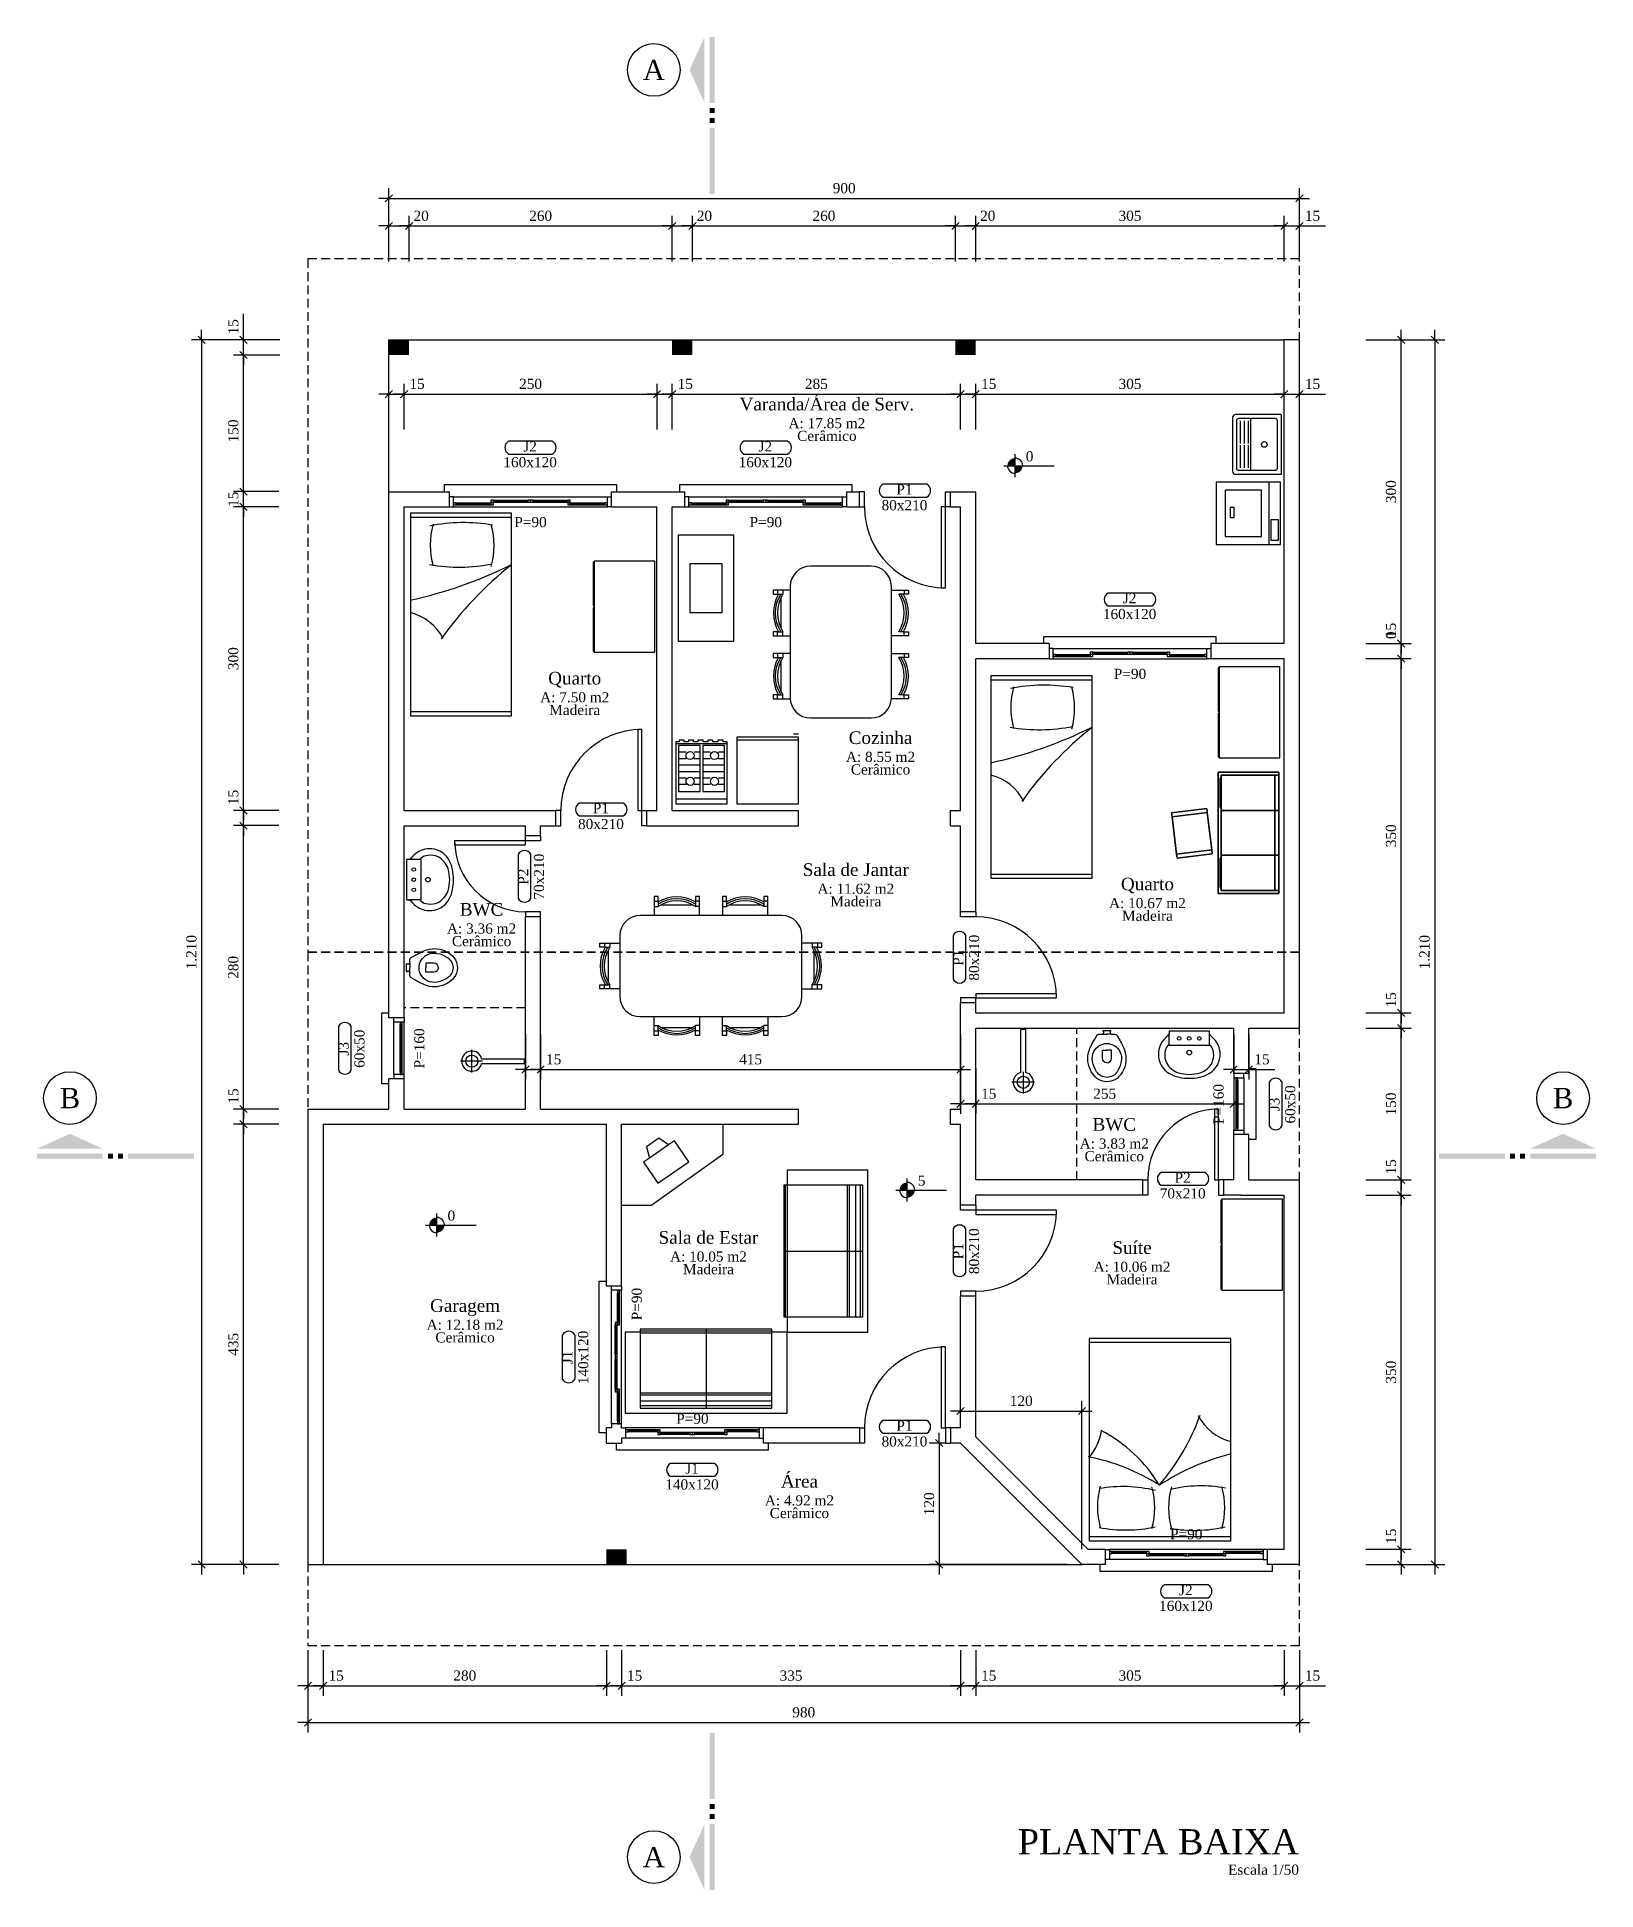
# Model space of a CAD drawing. Extents: x -3950 to 2084, y 1379 to 9369.
# Drawn here: x -3789 to -2248, y 5694 to 7525 of the extents above; entities that cross this region are included whole.
import ezdxf
from ezdxf.enums import TextEntityAlignment as Align

# ---------------------------------------------------------------- set-up
doc = ezdxf.new("R2010")
doc.units = 0
doc.header["$LTSCALE"] = 35
doc.linetypes.add('HIDDEN', pattern=[0.375, 0.25, -0.125])
doc.layers.get('0').update_dxf_attribs({"linetype": 'CONTINUOUS'})
doc.layers.get('DEFPOINTS').update_dxf_attribs({"linetype": 'CONTINUOUS'})
for name, color, linetype in [('COTA', 13, 'CONTINUOUS'), ('EQUIP', 7, 'CONTINUOUS'), ('EQUIP_I', 13, 'CONTINUOUS'), ('ESPEC', 2, 'CONTINUOUS'), ('ESPECARQ', 2, 'CONTINUOUS'), ('ESQUADRIA', 2, 'CONTINUOUS'), ('ESTRUT', 12, 'CONTINUOUS'), ('MOBIL', 7, 'CONTINUOUS'), ('MOBIL_I', 13, 'CONTINUOUS'), ('P1-MOBIL', 33, 'CONTINUOUS'), ('PAREDE', 6, 'CONTINUOUS'), ('PROJECAO', 13, 'HIDDEN'), ('REG120-160', 4, 'CONTINUOUS'), ('UNIDADE', 4, 'CONTINUOUS'), ('VIDRO', 1, 'CONTINUOUS')]:
    doc.layers.add(name, color=color, linetype=linetype)
doc.styles.add('REGUA100', font='times.ttf')
doc.styles.add('REGUA160', font='times.ttf')
doc.styles.add('REGUA200', font='times.ttf')
doc.styles.add('REGUA60', font='times.ttf')
doc.styles.add('REGUA80', font='times.ttf')
doc.dimstyles.get("Standard").update_dxf_attribs({"dimscale": 5, "dimtxt": 2, "dimasz": 0.01, "dimexe": 2, "dimexo": 3, "dimgap": 0.98, "dimtad": 1, "dimrnd": 0.5, "dimdsep": 46, "dimlunit": 6, "dimtxsty": 'REGUA80', "dimcen": 4, "dimdle": 4, "dimclrt": 2, "dimaunit": 1, "dimadec": 0, "dimazin": 0, "dimtfac": 1, "dimtdec": 4, "dimtofl": 0, "dimtmove": 0, "dimatfit": 3, "dimfxl": 1, "dimtolj": 1, "dimtzin": 0, "dimarcsym": 0})

msp = doc.modelspace()

# ---------------------------------------------------------------- texts
at = {"layer": 'ESPECARQ', "style": 'REGUA80'}
for p in [(-3301.127, 7045.869), (-3068.627, 7045.869), (-2708.627, 6895.869), (-3141.127, 6159.942), (-2653.02, 6045.869)]:
    msp.add_text('P=90', height=10, dxfattribs=at).set_placement(p, align=Align.MIDDLE)
for s, p in [('P=160', (-3411.127, 6525.869)), ('P=160', (-2621.127, 6470.869)), ('P=90', (-3196.127, 6273.226))]:
    msp.add_text(s, height=10, rotation=90, dxfattribs=at).set_placement(p, align=Align.MIDDLE)
at = {"layer": 'REG120-160', "style": 'REGUA160'}
for s, p in [('A', (-3179.198, 7492.549)), ('B', (-3756.364, 6476.724)), ('B', (-2280.575, 6476.724)), ('A', (-3179.198, 5726.857))]:
    msp.add_text(s, height=20, dxfattribs=at).set_placement(p, align=Align.MIDDLE)

# ---------------------------------------------------------------- blocks, each defined once
blk = doc.blocks.new('INDESQ2')
at = {"color": 0, "linetype": 'ByBlock'}
for p, q in [((4.32, 2.96), (-4.32, 2.96)), ((-4.32, 0.44), (4.32, 0.44))]:
    blk.add_line(p, q, dxfattribs=at)
at = {"color": 0}
for centre, start, end in [((-3.67, 1.7), 117.3654, 242.6346), ((3.67, 1.7), 297.3654, 62.6346)]:
    blk.add_arc(centre, 1.42, start, end, dxfattribs=at)
at = {"style": 'REGUA60', "width": 1.4, "flags": 9}
blk.add_attdef('LOCAL', text='', height=1.5, dxfattribs=at).set_placement((-0.08, -4.35), align=Align.CENTER)
at = {"layer": 'ESPECARQ', "color": 0, "style": 'REGUA60'}
for tag, width, p in [('COD', 1.1, (-0.08, 0.95)), ('DIM', 1.4, (-0.08, -2.17))]:
    blk.add_attdef(tag, text='', height=1.5, dxfattribs=dict(at, width=width)).set_placement(p, align=Align.CENTER)
blk = doc.blocks.new('COTATR')
at = {"color": 6}
blk.add_line((-71, -71), (71, 71), dxfattribs=at)
at = {"color": 0, "linetype": 'ByBlock'}
blk.add_line((0, 0), (200, 0), dxfattribs=at)
blk = doc.blocks.new('*D5')
at = {"color": 0, "linetype": 'ByBlock'}
for p, q in [((-3306.1, 6540), (-3306.1, 6495)), ((-3291.1, 6540), (-3291.1, 6495)), ((-3306.1, 6505), (-3291.2, 6505)), ((-3291.1, 6505), (-3265.4, 6505))]:
    blk.add_line(p, q, dxfattribs=at)
at = {"layer": 'DEFPOINTS', "color": 0, "linetype": 'ByBlock'}
for p in [(-3306.1, 6555), (-3291.1, 6555), (-3291.1, 6505)]:
    blk.add_point(p, dxfattribs=at)
at = {"color": 0, "linetype": 'ByBlock', "xscale": 0.05, "yscale": 0.05, "zscale": 0.05, "rotation": 180}
blk.add_blockref('COTATR', (-3306.1, 6505), dxfattribs=at)
at = {"color": 0, "linetype": 'ByBlock', "xscale": 0.05, "yscale": 0.05, "zscale": 0.05}
blk.add_blockref('COTATR', (-3291.1, 6505), dxfattribs=at)
at = {"color": 2, "linetype": 'ByBlock', "insert": (-3278.2, 6515), "char_height": 10, "attachment_point": 5, "style": 'REGUA80'}
blk.add_mtext('\\A1;15', dxfattribs=at)
blk = doc.blocks.new('*D6')
at = {"color": 0, "linetype": 'ByBlock'}
for p, q in [((-3291.1, 6540), (-3291.1, 6495)), ((-2876.1, 6540), (-2876.1, 6495)), ((-3291.1, 6505), (-2876.2, 6505))]:
    blk.add_line(p, q, dxfattribs=at)
at = {"layer": 'DEFPOINTS', "color": 0, "linetype": 'ByBlock'}
for p in [(-3291.1, 6555), (-2876.1, 6555), (-2876.1, 6505)]:
    blk.add_point(p, dxfattribs=at)
at = {"color": 0, "linetype": 'ByBlock', "xscale": 0.05, "yscale": 0.05, "zscale": 0.05, "rotation": 180}
blk.add_blockref('COTATR', (-3291.1, 6505), dxfattribs=at)
at = {"color": 0, "linetype": 'ByBlock', "xscale": 0.05, "yscale": 0.05, "zscale": 0.05}
blk.add_blockref('COTATR', (-2876.1, 6505), dxfattribs=at)
at = {"color": 2, "linetype": 'ByBlock', "insert": (-3083.6, 6515), "char_height": 10, "attachment_point": 5, "style": 'REGUA80'}
blk.add_mtext('\\A1;415', dxfattribs=at)
blk = doc.blocks.new('*D7')
at = {"color": 0, "linetype": 'ByBlock'}
for p, q in [((-2876.1, 6506.1), (-2876.1, 6461.1)), ((-2861.1, 6506.1), (-2861.1, 6461.1)), ((-2876.1, 6471.1), (-2861.2, 6471.1)), ((-2861.1, 6471.1), (-2835.4, 6471.1))]:
    blk.add_line(p, q, dxfattribs=at)
at = {"layer": 'DEFPOINTS', "color": 0, "linetype": 'ByBlock'}
for p in [(-2876.1, 6521.1), (-2861.1, 6521.1), (-2861.1, 6471.1)]:
    blk.add_point(p, dxfattribs=at)
at = {"color": 0, "linetype": 'ByBlock', "xscale": 0.05, "yscale": 0.05, "zscale": 0.05, "rotation": 180}
blk.add_blockref('COTATR', (-2876.1, 6471.1), dxfattribs=at)
at = {"color": 0, "linetype": 'ByBlock', "xscale": 0.05, "yscale": 0.05, "zscale": 0.05}
blk.add_blockref('COTATR', (-2861.1, 6471.1), dxfattribs=at)
at = {"color": 2, "linetype": 'ByBlock', "insert": (-2848.2, 6481), "char_height": 10, "attachment_point": 5, "style": 'REGUA80'}
blk.add_mtext('\\A1;15', dxfattribs=at)
blk = doc.blocks.new('*D8')
at = {"color": 0, "linetype": 'ByBlock'}
for p, q in [((-2861.1, 6506.1), (-2861.1, 6461.1)), ((-2606.1, 6506.1), (-2606.1, 6461.1)), ((-2861.1, 6471.1), (-2606.2, 6471.1))]:
    blk.add_line(p, q, dxfattribs=at)
at = {"layer": 'DEFPOINTS', "color": 0, "linetype": 'ByBlock'}
for p in [(-2861.1, 6521.1), (-2606.1, 6521.1), (-2606.1, 6471.1)]:
    blk.add_point(p, dxfattribs=at)
at = {"color": 0, "linetype": 'ByBlock', "xscale": 0.05, "yscale": 0.05, "zscale": 0.05, "rotation": 180}
blk.add_blockref('COTATR', (-2861.1, 6471.1), dxfattribs=at)
at = {"color": 0, "linetype": 'ByBlock', "xscale": 0.05, "yscale": 0.05, "zscale": 0.05}
blk.add_blockref('COTATR', (-2606.1, 6471.1), dxfattribs=at)
at = {"color": 2, "linetype": 'ByBlock', "insert": (-2733.6, 6481), "char_height": 10, "attachment_point": 5, "style": 'REGUA80'}
blk.add_mtext('\\A1;255', dxfattribs=at)
blk = doc.blocks.new('*D9')
at = {"color": 0, "linetype": 'ByBlock'}
for p, q in [((-2606.1, 6540), (-2606.1, 6495)), ((-2591.1, 6540), (-2591.1, 6495)), ((-2606.1, 6505), (-2591.2, 6505)), ((-2591.1, 6505), (-2565.4, 6505))]:
    blk.add_line(p, q, dxfattribs=at)
at = {"layer": 'DEFPOINTS', "color": 0, "linetype": 'ByBlock'}
for p in [(-2606.1, 6555), (-2591.1, 6555), (-2591.1, 6505)]:
    blk.add_point(p, dxfattribs=at)
at = {"color": 0, "linetype": 'ByBlock', "xscale": 0.05, "yscale": 0.05, "zscale": 0.05, "rotation": 180}
blk.add_blockref('COTATR', (-2606.1, 6505), dxfattribs=at)
at = {"color": 0, "linetype": 'ByBlock', "xscale": 0.05, "yscale": 0.05, "zscale": 0.05}
blk.add_blockref('COTATR', (-2591.1, 6505), dxfattribs=at)
at = {"color": 2, "linetype": 'ByBlock', "insert": (-2578.2, 6515), "char_height": 10, "attachment_point": 5, "style": 'REGUA80'}
blk.add_mtext('\\A1;15', dxfattribs=at)
blk = doc.blocks.new('*D10')
at = {"color": 0, "linetype": 'ByBlock'}
for p, q in [((-3521.1, 5931.1), (-3521.1, 5886.1)), ((-3506.1, 5931.1), (-3506.1, 5886.1)), ((-3521.1, 5896.1), (-3506.2, 5896.1)), ((-3506.1, 5896.1), (-3480.4, 5896.1))]:
    blk.add_line(p, q, dxfattribs=at)
at = {"layer": 'DEFPOINTS', "color": 0, "linetype": 'ByBlock'}
for p in [(-3521.1, 5946.1), (-3506.1, 5946.1), (-3506.1, 5896.1)]:
    blk.add_point(p, dxfattribs=at)
at = {"color": 0, "linetype": 'ByBlock', "xscale": 0.05, "yscale": 0.05, "zscale": 0.05, "rotation": 180}
blk.add_blockref('COTATR', (-3521.1, 5896.1), dxfattribs=at)
at = {"color": 0, "linetype": 'ByBlock', "xscale": 0.05, "yscale": 0.05, "zscale": 0.05}
blk.add_blockref('COTATR', (-3506.1, 5896.1), dxfattribs=at)
at = {"color": 2, "linetype": 'ByBlock', "insert": (-3493.2, 5906.1), "char_height": 10, "attachment_point": 5, "style": 'REGUA80'}
blk.add_mtext('\\A1;15', dxfattribs=at)
blk = doc.blocks.new('*D11')
at = {"color": 0, "linetype": 'ByBlock'}
for p, q in [((-3506.1, 5931.1), (-3506.1, 5886.1)), ((-3226.1, 5931.1), (-3226.1, 5886.1)), ((-3506.1, 5896.1), (-3226.2, 5896.1))]:
    blk.add_line(p, q, dxfattribs=at)
at = {"layer": 'DEFPOINTS', "color": 0, "linetype": 'ByBlock'}
for p in [(-3506.1, 5946.1), (-3226.1, 5946.1), (-3226.1, 5896.1)]:
    blk.add_point(p, dxfattribs=at)
at = {"color": 0, "linetype": 'ByBlock', "xscale": 0.05, "yscale": 0.05, "zscale": 0.05, "rotation": 180}
blk.add_blockref('COTATR', (-3506.1, 5896.1), dxfattribs=at)
at = {"color": 0, "linetype": 'ByBlock', "xscale": 0.05, "yscale": 0.05, "zscale": 0.05}
blk.add_blockref('COTATR', (-3226.1, 5896.1), dxfattribs=at)
at = {"color": 2, "linetype": 'ByBlock', "insert": (-3366.1, 5906.1), "char_height": 10, "attachment_point": 5, "style": 'REGUA80'}
blk.add_mtext('\\A1;280', dxfattribs=at)
blk = doc.blocks.new('*D12')
at = {"color": 0, "linetype": 'ByBlock'}
for p, q in [((-3226.1, 5931.1), (-3226.1, 5886.1)), ((-3211.1, 5931.1), (-3211.1, 5886.1)), ((-3226.1, 5896.1), (-3211.2, 5896.1)), ((-3211.1, 5896.1), (-3185.4, 5896.1))]:
    blk.add_line(p, q, dxfattribs=at)
at = {"layer": 'DEFPOINTS', "color": 0, "linetype": 'ByBlock'}
for p in [(-3226.1, 5946.1), (-3211.1, 5946.1), (-3211.1, 5896.1)]:
    blk.add_point(p, dxfattribs=at)
at = {"color": 0, "linetype": 'ByBlock', "xscale": 0.05, "yscale": 0.05, "zscale": 0.05, "rotation": 180}
blk.add_blockref('COTATR', (-3226.1, 5896.1), dxfattribs=at)
at = {"color": 0, "linetype": 'ByBlock', "xscale": 0.05, "yscale": 0.05, "zscale": 0.05}
blk.add_blockref('COTATR', (-3211.1, 5896.1), dxfattribs=at)
at = {"color": 2, "linetype": 'ByBlock', "insert": (-3198.2, 5906.1), "char_height": 10, "attachment_point": 5, "style": 'REGUA80'}
blk.add_mtext('\\A1;15', dxfattribs=at)
blk = doc.blocks.new('*D13')
at = {"color": 0, "linetype": 'ByBlock'}
for p, q in [((-3211.1, 5931.1), (-3211.1, 5886.1)), ((-2876.1, 5931.1), (-2876.1, 5886.1)), ((-3211.1, 5896.1), (-2876.2, 5896.1))]:
    blk.add_line(p, q, dxfattribs=at)
at = {"layer": 'DEFPOINTS', "color": 0, "linetype": 'ByBlock'}
for p in [(-3211.1, 5946.1), (-2876.1, 5946.1), (-2876.1, 5896.1)]:
    blk.add_point(p, dxfattribs=at)
at = {"color": 0, "linetype": 'ByBlock', "xscale": 0.05, "yscale": 0.05, "zscale": 0.05, "rotation": 180}
blk.add_blockref('COTATR', (-3211.1, 5896.1), dxfattribs=at)
at = {"color": 0, "linetype": 'ByBlock', "xscale": 0.05, "yscale": 0.05, "zscale": 0.05}
blk.add_blockref('COTATR', (-2876.1, 5896.1), dxfattribs=at)
at = {"color": 2, "linetype": 'ByBlock', "insert": (-3043.6, 5906.1), "char_height": 10, "attachment_point": 5, "style": 'REGUA80'}
blk.add_mtext('\\A1;335', dxfattribs=at)
blk = doc.blocks.new('*D14')
at = {"color": 0, "linetype": 'ByBlock'}
for p, q in [((-2876.1, 5931.1), (-2876.1, 5886.1)), ((-2861.1, 5931.1), (-2861.1, 5886.1)), ((-2876.1, 5896.1), (-2861.2, 5896.1)), ((-2861.1, 5896.1), (-2835.4, 5896.1))]:
    blk.add_line(p, q, dxfattribs=at)
at = {"layer": 'DEFPOINTS', "color": 0, "linetype": 'ByBlock'}
for p in [(-2876.1, 5946.1), (-2861.1, 5946.1), (-2861.1, 5896.1)]:
    blk.add_point(p, dxfattribs=at)
at = {"color": 0, "linetype": 'ByBlock', "xscale": 0.05, "yscale": 0.05, "zscale": 0.05, "rotation": 180}
blk.add_blockref('COTATR', (-2876.1, 5896.1), dxfattribs=at)
at = {"color": 0, "linetype": 'ByBlock', "xscale": 0.05, "yscale": 0.05, "zscale": 0.05}
blk.add_blockref('COTATR', (-2861.1, 5896.1), dxfattribs=at)
at = {"color": 2, "linetype": 'ByBlock', "insert": (-2848.2, 5906.1), "char_height": 10, "attachment_point": 5, "style": 'REGUA80'}
blk.add_mtext('\\A1;15', dxfattribs=at)
blk = doc.blocks.new('*D15')
at = {"color": 0, "linetype": 'ByBlock'}
for p, q in [((-2861.1, 5931.1), (-2861.1, 5886.1)), ((-2556.1, 5931.1), (-2556.1, 5886.1)), ((-2861.1, 5896.1), (-2556.2, 5896.1))]:
    blk.add_line(p, q, dxfattribs=at)
at = {"layer": 'DEFPOINTS', "color": 0, "linetype": 'ByBlock'}
for p in [(-2861.1, 5946.1), (-2556.1, 5946.1), (-2556.1, 5896.1)]:
    blk.add_point(p, dxfattribs=at)
at = {"color": 0, "linetype": 'ByBlock', "xscale": 0.05, "yscale": 0.05, "zscale": 0.05, "rotation": 180}
blk.add_blockref('COTATR', (-2861.1, 5896.1), dxfattribs=at)
at = {"color": 0, "linetype": 'ByBlock', "xscale": 0.05, "yscale": 0.05, "zscale": 0.05}
blk.add_blockref('COTATR', (-2556.1, 5896.1), dxfattribs=at)
at = {"color": 2, "linetype": 'ByBlock', "insert": (-2708.6, 5906.1), "char_height": 10, "attachment_point": 5, "style": 'REGUA80'}
blk.add_mtext('\\A1;305', dxfattribs=at)
blk = doc.blocks.new('*D16')
at = {"color": 0, "linetype": 'ByBlock'}
for p, q in [((-2556.1, 5931.1), (-2556.1, 5886.1)), ((-2541.1, 5931.1), (-2541.1, 5886.1)), ((-2556.1, 5896.1), (-2541.2, 5896.1)), ((-2541.1, 5896.1), (-2515.4, 5896.1))]:
    blk.add_line(p, q, dxfattribs=at)
at = {"layer": 'DEFPOINTS', "color": 0, "linetype": 'ByBlock'}
for p in [(-2556.1, 5946.1), (-2541.1, 5946.1), (-2541.1, 5896.1)]:
    blk.add_point(p, dxfattribs=at)
at = {"color": 0, "linetype": 'ByBlock', "xscale": 0.05, "yscale": 0.05, "zscale": 0.05, "rotation": 180}
blk.add_blockref('COTATR', (-2556.1, 5896.1), dxfattribs=at)
at = {"color": 0, "linetype": 'ByBlock', "xscale": 0.05, "yscale": 0.05, "zscale": 0.05}
blk.add_blockref('COTATR', (-2541.1, 5896.1), dxfattribs=at)
at = {"color": 2, "linetype": 'ByBlock', "insert": (-2528.2, 5906.1), "char_height": 10, "attachment_point": 5, "style": 'REGUA80'}
blk.add_mtext('\\A1;15', dxfattribs=at)
blk = doc.blocks.new('*D17')
at = {"color": 0, "linetype": 'ByBlock'}
for p, q in [((-3549.8, 6450.9), (-3594.8, 6450.9)), ((-3584.8, 6015.9), (-3584.8, 6450.8)), ((-3549.8, 6015.9), (-3594.8, 6015.9))]:
    blk.add_line(p, q, dxfattribs=at)
at = {"layer": 'DEFPOINTS', "color": 0, "linetype": 'ByBlock'}
for p in [(-3584.8, 6450.9), (-3534.8, 6450.9), (-3534.8, 6015.9)]:
    blk.add_point(p, dxfattribs=at)
at = {"color": 0, "linetype": 'ByBlock', "xscale": 0.05, "yscale": 0.05, "zscale": 0.05}
for p, rotation in [((-3584.8, 6450.9), 90), ((-3584.8, 6015.9), 270)]:
    blk.add_blockref('COTATR', p, dxfattribs=dict(at, rotation=rotation))
at = {"color": 2, "linetype": 'ByBlock', "insert": (-3594.8, 6233.4), "char_height": 10, "attachment_point": 5, "rotation": 90, "style": 'REGUA80'}
blk.add_mtext('\\A1;435', dxfattribs=at)
blk = doc.blocks.new('*D18')
at = {"color": 0, "linetype": 'ByBlock'}
for p, q in [((-3584.8, 6465.9), (-3584.8, 6491.6)), ((-3549.8, 6465.9), (-3594.8, 6465.9)), ((-3584.8, 6450.9), (-3584.8, 6465.8)), ((-3549.8, 6450.9), (-3594.8, 6450.9))]:
    blk.add_line(p, q, dxfattribs=at)
at = {"layer": 'DEFPOINTS', "color": 0, "linetype": 'ByBlock'}
for p in [(-3584.8, 6465.9), (-3534.8, 6465.9), (-3534.8, 6450.9)]:
    blk.add_point(p, dxfattribs=at)
at = {"color": 0, "linetype": 'ByBlock', "xscale": 0.05, "yscale": 0.05, "zscale": 0.05}
for p, rotation in [((-3584.8, 6465.9), 90), ((-3584.8, 6450.9), 270)]:
    blk.add_blockref('COTATR', p, dxfattribs=dict(at, rotation=rotation))
at = {"color": 2, "linetype": 'ByBlock', "insert": (-3594.8, 6478.8), "char_height": 10, "attachment_point": 5, "rotation": 90, "style": 'REGUA80'}
blk.add_mtext('\\A1;15', dxfattribs=at)
blk = doc.blocks.new('*D19')
at = {"color": 0, "linetype": 'ByBlock'}
for p, q in [((-3549.8, 6745.9), (-3594.8, 6745.9)), ((-3584.8, 6465.9), (-3584.8, 6745.8)), ((-3549.8, 6465.9), (-3594.8, 6465.9))]:
    blk.add_line(p, q, dxfattribs=at)
at = {"layer": 'DEFPOINTS', "color": 0, "linetype": 'ByBlock'}
for p in [(-3584.8, 6745.9), (-3534.8, 6745.9), (-3534.8, 6465.9)]:
    blk.add_point(p, dxfattribs=at)
at = {"color": 0, "linetype": 'ByBlock', "xscale": 0.05, "yscale": 0.05, "zscale": 0.05}
for p, rotation in [((-3584.8, 6745.9), 90), ((-3584.8, 6465.9), 270)]:
    blk.add_blockref('COTATR', p, dxfattribs=dict(at, rotation=rotation))
at = {"color": 2, "linetype": 'ByBlock', "insert": (-3594.8, 6605.9), "char_height": 10, "attachment_point": 5, "rotation": 90, "style": 'REGUA80'}
blk.add_mtext('\\A1;280', dxfattribs=at)
blk = doc.blocks.new('*D20')
at = {"color": 0, "linetype": 'ByBlock'}
for p, q in [((-3584.8, 6760.9), (-3584.8, 6786.6)), ((-3549.8, 6760.9), (-3594.8, 6760.9)), ((-3584.8, 6745.9), (-3584.8, 6760.8)), ((-3549.8, 6745.9), (-3594.8, 6745.9))]:
    blk.add_line(p, q, dxfattribs=at)
at = {"layer": 'DEFPOINTS', "color": 0, "linetype": 'ByBlock'}
for p in [(-3584.8, 6760.9), (-3534.8, 6760.9), (-3534.8, 6745.9)]:
    blk.add_point(p, dxfattribs=at)
at = {"color": 0, "linetype": 'ByBlock', "xscale": 0.05, "yscale": 0.05, "zscale": 0.05}
for p, rotation in [((-3584.8, 6760.9), 90), ((-3584.8, 6745.9), 270)]:
    blk.add_blockref('COTATR', p, dxfattribs=dict(at, rotation=rotation))
at = {"color": 2, "linetype": 'ByBlock', "insert": (-3594.8, 6773.8), "char_height": 10, "attachment_point": 5, "rotation": 90, "style": 'REGUA80'}
blk.add_mtext('\\A1;15', dxfattribs=at)
blk = doc.blocks.new('*D21')
at = {"color": 0, "linetype": 'ByBlock'}
for p, q in [((-3549.8, 7060.9), (-3594.8, 7060.9)), ((-3584.8, 6760.9), (-3584.8, 7060.8)), ((-3549.8, 6760.9), (-3594.8, 6760.9))]:
    blk.add_line(p, q, dxfattribs=at)
at = {"layer": 'DEFPOINTS', "color": 0, "linetype": 'ByBlock'}
for p in [(-3584.8, 7060.9), (-3534.8, 7060.9), (-3534.8, 6760.9)]:
    blk.add_point(p, dxfattribs=at)
at = {"color": 0, "linetype": 'ByBlock', "xscale": 0.05, "yscale": 0.05, "zscale": 0.05}
for p, rotation in [((-3584.8, 7060.9), 90), ((-3584.8, 6760.9), 270)]:
    blk.add_blockref('COTATR', p, dxfattribs=dict(at, rotation=rotation))
at = {"color": 2, "linetype": 'ByBlock', "insert": (-3594.8, 6910.9), "char_height": 10, "attachment_point": 5, "rotation": 90, "style": 'REGUA80'}
blk.add_mtext('\\A1;300', dxfattribs=at)
blk = doc.blocks.new('*D22')
at = {"color": 0, "linetype": 'ByBlock'}
for p, q in [((-3549.8, 7075.9), (-3594.8, 7075.9)), ((-3584.8, 7060.9), (-3584.8, 7075.8)), ((-3549.8, 7060.9), (-3594.8, 7060.9))]:
    blk.add_line(p, q, dxfattribs=at)
at = {"layer": 'DEFPOINTS', "color": 0, "linetype": 'ByBlock'}
for p in [(-3584.8, 7075.9), (-3534.8, 7075.9), (-3534.8, 7060.9)]:
    blk.add_point(p, dxfattribs=at)
at = {"color": 0, "linetype": 'ByBlock', "xscale": 0.05, "yscale": 0.05, "zscale": 0.05}
for p, rotation in [((-3584.8, 7075.9), 90), ((-3584.8, 7060.9), 270)]:
    blk.add_blockref('COTATR', p, dxfattribs=dict(at, rotation=rotation))
at = {"color": 2, "linetype": 'ByBlock', "insert": (-3594.8, 7068.4), "char_height": 10, "attachment_point": 5, "rotation": 90, "style": 'REGUA80'}
blk.add_mtext('\\A1;15', dxfattribs=at)
blk = doc.blocks.new('*D24')
at = {"color": 0, "linetype": 'ByBlock'}
for p, q in [((-3564.8, 7225.9), (-3636.2, 7225.9)), ((-3626.2, 7225.8), (-3626.2, 6015.9)), ((-3564.8, 6015.9), (-3636.2, 6015.9))]:
    blk.add_line(p, q, dxfattribs=at)
at = {"layer": 'DEFPOINTS', "color": 0, "linetype": 'ByBlock'}
for p in [(-3549.8, 7225.9), (-3626.2, 6015.9), (-3549.8, 6015.9)]:
    blk.add_point(p, dxfattribs=at)
at = {"color": 0, "linetype": 'ByBlock', "xscale": 0.05, "yscale": 0.05, "zscale": 0.05}
for p, rotation in [((-3626.2, 7225.9), 90), ((-3626.2, 6015.9), 270)]:
    blk.add_blockref('COTATR', p, dxfattribs=dict(at, rotation=rotation))
at = {"color": 2, "linetype": 'ByBlock', "insert": (-3636.2, 6620.9), "char_height": 10, "attachment_point": 5, "rotation": 90, "style": 'REGUA80'}
blk.add_mtext('\\A1;1.210', dxfattribs=at)
blk = doc.blocks.new('*D25')
at = {"color": 0, "linetype": 'ByBlock'}
for p, q in [((-3521.1, 5893.6), (-3521.1, 5849.8)), ((-2541.1, 5893.6), (-2541.1, 5849.8)), ((-3521.1, 5859.8), (-2541.2, 5859.8))]:
    blk.add_line(p, q, dxfattribs=at)
at = {"layer": 'DEFPOINTS', "color": 0, "linetype": 'ByBlock'}
for p in [(-3521.1, 5908.6), (-2541.1, 5908.6), (-2541.1, 5859.8)]:
    blk.add_point(p, dxfattribs=at)
at = {"color": 0, "linetype": 'ByBlock', "xscale": 0.05, "yscale": 0.05, "zscale": 0.05, "rotation": 180}
blk.add_blockref('COTATR', (-3521.1, 5859.8), dxfattribs=at)
at = {"color": 0, "linetype": 'ByBlock', "xscale": 0.05, "yscale": 0.05, "zscale": 0.05}
blk.add_blockref('COTATR', (-2541.1, 5859.8), dxfattribs=at)
at = {"color": 2, "linetype": 'ByBlock', "insert": (-3031.1, 5869.8), "char_height": 10, "attachment_point": 5, "style": 'REGUA80'}
blk.add_mtext('\\A1;980', dxfattribs=at)
blk = doc.blocks.new('*D26')
at = {"color": 0, "linetype": 'ByBlock'}
for p, q in [((-2891.1, 6135.9), (-2907.2, 6135.9)), ((-2897.2, 6135.8), (-2897.2, 6015.9)), ((-2771.1, 6015.9), (-2907.2, 6015.9))]:
    blk.add_line(p, q, dxfattribs=at)
at = {"layer": 'DEFPOINTS', "color": 0, "linetype": 'ByBlock'}
for p in [(-2876.1, 6135.9), (-2897.2, 6015.9), (-2756.1, 6015.9)]:
    blk.add_point(p, dxfattribs=at)
at = {"color": 0, "linetype": 'ByBlock', "xscale": 0.05, "yscale": 0.05, "zscale": 0.05}
for p, rotation in [((-2897.2, 6135.9), 90), ((-2897.2, 6015.9), 270)]:
    blk.add_blockref('COTATR', p, dxfattribs=dict(at, rotation=rotation))
at = {"color": 2, "linetype": 'ByBlock', "insert": (-2907.2, 6075.9), "char_height": 10, "attachment_point": 5, "rotation": 90, "style": 'REGUA80'}
blk.add_mtext('\\A1;120', dxfattribs=at)
blk = doc.blocks.new('*D27')
at = {"color": 0, "linetype": 'ByBlock'}
for p, q in [((-2876.1, 6150.9), (-2876.1, 6177.5)), ((-2756.1, 6030.9), (-2756.1, 6177.5)), ((-2876.1, 6167.5), (-2756.2, 6167.5))]:
    blk.add_line(p, q, dxfattribs=at)
at = {"layer": 'DEFPOINTS', "color": 0, "linetype": 'ByBlock'}
for p in [(-2756.1, 6167.5), (-2876.1, 6135.9), (-2756.1, 6015.9)]:
    blk.add_point(p, dxfattribs=at)
at = {"color": 0, "linetype": 'ByBlock', "xscale": 0.05, "yscale": 0.05, "zscale": 0.05, "rotation": 180}
blk.add_blockref('COTATR', (-2876.1, 6167.5), dxfattribs=at)
at = {"color": 0, "linetype": 'ByBlock', "xscale": 0.05, "yscale": 0.05, "zscale": 0.05}
blk.add_blockref('COTATR', (-2756.1, 6167.5), dxfattribs=at)
at = {"color": 2, "linetype": 'ByBlock', "insert": (-2816.1, 6177.5), "char_height": 10, "attachment_point": 5, "style": 'REGUA80'}
blk.add_mtext('\\A1;120', dxfattribs=at)
blk = doc.blocks.new('*D28')
at = {"color": 0, "linetype": 'ByBlock'}
for p, q in [((-3548.9, 7210.9), (-3594.8, 7210.9)), ((-3584.8, 7060.9), (-3584.8, 7210.8)), ((-3549.8, 7060.9), (-3594.8, 7060.9))]:
    blk.add_line(p, q, dxfattribs=at)
at = {"layer": 'DEFPOINTS', "color": 0, "linetype": 'ByBlock'}
for p in [(-3584.8, 7210.9), (-3533.9, 7210.9), (-3534.8, 7060.9)]:
    blk.add_point(p, dxfattribs=at)
at = {"color": 0, "linetype": 'ByBlock', "xscale": 0.05, "yscale": 0.05, "zscale": 0.05}
for p, rotation in [((-3584.8, 7210.9), 90), ((-3584.8, 7060.9), 270)]:
    blk.add_blockref('COTATR', p, dxfattribs=dict(at, rotation=rotation))
at = {"color": 2, "linetype": 'ByBlock', "insert": (-3594.8, 7135.9), "char_height": 10, "attachment_point": 5, "rotation": 90, "style": 'REGUA80'}
blk.add_mtext('\\A1;150', dxfattribs=at)
blk = doc.blocks.new('*D29')
at = {"color": 0, "linetype": 'ByBlock'}
for p, q in [((-3584.8, 7225.9), (-3584.8, 7251.6)), ((-3548.9, 7225.9), (-3594.8, 7225.9)), ((-3584.8, 7210.9), (-3584.8, 7225.8)), ((-3548.9, 7210.9), (-3594.8, 7210.9))]:
    blk.add_line(p, q, dxfattribs=at)
at = {"layer": 'DEFPOINTS', "color": 0, "linetype": 'ByBlock'}
for p in [(-3584.8, 7225.9), (-3533.9, 7225.9), (-3533.9, 7210.9)]:
    blk.add_point(p, dxfattribs=at)
at = {"color": 0, "linetype": 'ByBlock', "xscale": 0.05, "yscale": 0.05, "zscale": 0.05}
for p, rotation in [((-3584.8, 7225.9), 90), ((-3584.8, 7210.9), 270)]:
    blk.add_blockref('COTATR', p, dxfattribs=dict(at, rotation=rotation))
at = {"color": 2, "linetype": 'ByBlock', "insert": (-3594.8, 7238.8), "char_height": 10, "attachment_point": 5, "rotation": 90, "style": 'REGUA80'}
blk.add_mtext('\\A1;15', dxfattribs=at)
blk = doc.blocks.new('*D30')
at = {"color": 0, "linetype": 'ByBlock'}
for p, q in [((-3441.1, 7303.4), (-3441.1, 7348.4)), ((-3421.1, 7303.4), (-3421.1, 7348.4)), ((-3441.1, 7338.4), (-3421.2, 7338.4)), ((-3421.1, 7338.4), (-3397.4, 7338.4))]:
    blk.add_line(p, q, dxfattribs=at)
at = {"layer": 'DEFPOINTS', "color": 0, "linetype": 'ByBlock'}
for p in [(-3421.1, 7338.4), (-3441.1, 7288.4), (-3421.1, 7288.4)]:
    blk.add_point(p, dxfattribs=at)
at = {"color": 0, "linetype": 'ByBlock', "xscale": 0.05, "yscale": 0.05, "zscale": 0.05, "rotation": 180}
blk.add_blockref('COTATR', (-3441.1, 7338.4), dxfattribs=at)
at = {"color": 0, "linetype": 'ByBlock', "xscale": 0.05, "yscale": 0.05, "zscale": 0.05}
blk.add_blockref('COTATR', (-3421.1, 7338.4), dxfattribs=at)
at = {"color": 2, "linetype": 'ByBlock', "insert": (-3409.2, 7348.4), "char_height": 10, "attachment_point": 5, "style": 'REGUA80'}
blk.add_mtext('\\A1;20', dxfattribs=at)
blk = doc.blocks.new('*D31')
at = {"color": 0, "linetype": 'ByBlock'}
for p, q in [((-3421.1, 7303.4), (-3421.1, 7348.4)), ((-3161.1, 7303.4), (-3161.1, 7348.4)), ((-3421.1, 7338.4), (-3161.2, 7338.4))]:
    blk.add_line(p, q, dxfattribs=at)
at = {"layer": 'DEFPOINTS', "color": 0, "linetype": 'ByBlock'}
for p in [(-3161.1, 7338.4), (-3421.1, 7288.4), (-3161.1, 7288.4)]:
    blk.add_point(p, dxfattribs=at)
at = {"color": 0, "linetype": 'ByBlock', "xscale": 0.05, "yscale": 0.05, "zscale": 0.05, "rotation": 180}
blk.add_blockref('COTATR', (-3421.1, 7338.4), dxfattribs=at)
at = {"color": 0, "linetype": 'ByBlock', "xscale": 0.05, "yscale": 0.05, "zscale": 0.05}
blk.add_blockref('COTATR', (-3161.1, 7338.4), dxfattribs=at)
at = {"color": 2, "linetype": 'ByBlock', "insert": (-3291.1, 7348.4), "char_height": 10, "attachment_point": 5, "style": 'REGUA80'}
blk.add_mtext('\\A1;260', dxfattribs=at)
blk = doc.blocks.new('*D32')
at = {"color": 0, "linetype": 'ByBlock'}
for p, q in [((-3161.1, 7303.4), (-3161.1, 7348.4)), ((-3141.1, 7303.4), (-3141.1, 7348.4)), ((-3161.1, 7338.4), (-3141.2, 7338.4)), ((-3141.1, 7338.4), (-3117.4, 7338.4))]:
    blk.add_line(p, q, dxfattribs=at)
at = {"layer": 'DEFPOINTS', "color": 0, "linetype": 'ByBlock'}
for p in [(-3141.1, 7338.4), (-3161.1, 7288.4), (-3141.1, 7288.4)]:
    blk.add_point(p, dxfattribs=at)
at = {"color": 0, "linetype": 'ByBlock', "xscale": 0.05, "yscale": 0.05, "zscale": 0.05, "rotation": 180}
blk.add_blockref('COTATR', (-3161.1, 7338.4), dxfattribs=at)
at = {"color": 0, "linetype": 'ByBlock', "xscale": 0.05, "yscale": 0.05, "zscale": 0.05}
blk.add_blockref('COTATR', (-3141.1, 7338.4), dxfattribs=at)
at = {"color": 2, "linetype": 'ByBlock', "insert": (-3129.2, 7348.4), "char_height": 10, "attachment_point": 5, "style": 'REGUA80'}
blk.add_mtext('\\A1;20', dxfattribs=at)
blk = doc.blocks.new('*D33')
at = {"color": 0, "linetype": 'ByBlock'}
for p, q in [((-3141.1, 7303.4), (-3141.1, 7348.4)), ((-2881.1, 7303.4), (-2881.1, 7348.4)), ((-3141.1, 7338.4), (-2881.2, 7338.4))]:
    blk.add_line(p, q, dxfattribs=at)
at = {"layer": 'DEFPOINTS', "color": 0, "linetype": 'ByBlock'}
for p in [(-2881.1, 7338.4), (-3141.1, 7288.4), (-2881.1, 7288.4)]:
    blk.add_point(p, dxfattribs=at)
at = {"color": 0, "linetype": 'ByBlock', "xscale": 0.05, "yscale": 0.05, "zscale": 0.05, "rotation": 180}
blk.add_blockref('COTATR', (-3141.1, 7338.4), dxfattribs=at)
at = {"color": 0, "linetype": 'ByBlock', "xscale": 0.05, "yscale": 0.05, "zscale": 0.05}
blk.add_blockref('COTATR', (-2881.1, 7338.4), dxfattribs=at)
at = {"color": 2, "linetype": 'ByBlock', "insert": (-3011.1, 7348.4), "char_height": 10, "attachment_point": 5, "style": 'REGUA80'}
blk.add_mtext('\\A1;260', dxfattribs=at)
blk = doc.blocks.new('*D34')
at = {"color": 0, "linetype": 'ByBlock'}
for p, q in [((-2881.1, 7303.4), (-2881.1, 7348.4)), ((-2861.1, 7303.4), (-2861.1, 7348.4)), ((-2881.1, 7338.4), (-2861.2, 7338.4)), ((-2861.1, 7338.4), (-2837.4, 7338.4))]:
    blk.add_line(p, q, dxfattribs=at)
at = {"layer": 'DEFPOINTS', "color": 0, "linetype": 'ByBlock'}
for p in [(-2861.1, 7338.4), (-2881.1, 7288.4), (-2861.1, 7288.4)]:
    blk.add_point(p, dxfattribs=at)
at = {"color": 0, "linetype": 'ByBlock', "xscale": 0.05, "yscale": 0.05, "zscale": 0.05, "rotation": 180}
blk.add_blockref('COTATR', (-2881.1, 7338.4), dxfattribs=at)
at = {"color": 0, "linetype": 'ByBlock', "xscale": 0.05, "yscale": 0.05, "zscale": 0.05}
blk.add_blockref('COTATR', (-2861.1, 7338.4), dxfattribs=at)
at = {"color": 2, "linetype": 'ByBlock', "insert": (-2849.2, 7348.4), "char_height": 10, "attachment_point": 5, "style": 'REGUA80'}
blk.add_mtext('\\A1;20', dxfattribs=at)
blk = doc.blocks.new('*D35')
at = {"color": 0, "linetype": 'ByBlock'}
for p, q in [((-2861.1, 7303.4), (-2861.1, 7348.4)), ((-2556.1, 7303.4), (-2556.1, 7348.4)), ((-2861.1, 7338.4), (-2556.2, 7338.4))]:
    blk.add_line(p, q, dxfattribs=at)
at = {"layer": 'DEFPOINTS', "color": 0, "linetype": 'ByBlock'}
for p in [(-2556.1, 7338.4), (-2861.1, 7288.4), (-2556.1, 7288.4)]:
    blk.add_point(p, dxfattribs=at)
at = {"color": 0, "linetype": 'ByBlock', "xscale": 0.05, "yscale": 0.05, "zscale": 0.05, "rotation": 180}
blk.add_blockref('COTATR', (-2861.1, 7338.4), dxfattribs=at)
at = {"color": 0, "linetype": 'ByBlock', "xscale": 0.05, "yscale": 0.05, "zscale": 0.05}
blk.add_blockref('COTATR', (-2556.1, 7338.4), dxfattribs=at)
at = {"color": 2, "linetype": 'ByBlock', "insert": (-2708.6, 7348.4), "char_height": 10, "attachment_point": 5, "style": 'REGUA80'}
blk.add_mtext('\\A1;305', dxfattribs=at)
blk = doc.blocks.new('*D36')
at = {"color": 0, "linetype": 'ByBlock'}
for p, q in [((-2556.1, 7303.4), (-2556.1, 7348.4)), ((-2541.1, 7303.4), (-2541.1, 7348.4)), ((-2556.1, 7338.4), (-2541.2, 7338.4)), ((-2541.1, 7338.4), (-2515.4, 7338.4))]:
    blk.add_line(p, q, dxfattribs=at)
at = {"layer": 'DEFPOINTS', "color": 0, "linetype": 'ByBlock'}
for p in [(-2541.1, 7338.4), (-2556.1, 7288.4), (-2541.1, 7288.4)]:
    blk.add_point(p, dxfattribs=at)
at = {"color": 0, "linetype": 'ByBlock', "xscale": 0.05, "yscale": 0.05, "zscale": 0.05, "rotation": 180}
blk.add_blockref('COTATR', (-2556.1, 7338.4), dxfattribs=at)
at = {"color": 0, "linetype": 'ByBlock', "xscale": 0.05, "yscale": 0.05, "zscale": 0.05}
blk.add_blockref('COTATR', (-2541.1, 7338.4), dxfattribs=at)
at = {"color": 2, "linetype": 'ByBlock', "insert": (-2528.2, 7348.4), "char_height": 10, "attachment_point": 5, "style": 'REGUA80'}
blk.add_mtext('\\A1;15', dxfattribs=at)
blk = doc.blocks.new('*D37')
at = {"color": 0, "linetype": 'ByBlock'}
for p, q in [((-3441.1, 7137.3), (-3441.1, 7182.3)), ((-3426.1, 7137.3), (-3426.1, 7182.3)), ((-3441.1, 7172.3), (-3426.2, 7172.3)), ((-3426.1, 7172.3), (-3400.4, 7172.3))]:
    blk.add_line(p, q, dxfattribs=at)
at = {"layer": 'DEFPOINTS', "color": 0, "linetype": 'ByBlock'}
for p in [(-3426.1, 7172.3), (-3441.1, 7122.3), (-3426.1, 7122.3)]:
    blk.add_point(p, dxfattribs=at)
at = {"color": 0, "linetype": 'ByBlock', "xscale": 0.05, "yscale": 0.05, "zscale": 0.05, "rotation": 180}
blk.add_blockref('COTATR', (-3441.1, 7172.3), dxfattribs=at)
at = {"color": 0, "linetype": 'ByBlock', "xscale": 0.05, "yscale": 0.05, "zscale": 0.05}
blk.add_blockref('COTATR', (-3426.1, 7172.3), dxfattribs=at)
at = {"color": 2, "linetype": 'ByBlock', "insert": (-3413.2, 7182.3), "char_height": 10, "attachment_point": 5, "style": 'REGUA80'}
blk.add_mtext('\\A1;15', dxfattribs=at)
blk = doc.blocks.new('*D38')
at = {"color": 0, "linetype": 'ByBlock'}
for p, q in [((-3426.1, 7137.3), (-3426.1, 7182.3)), ((-3176.1, 7137.3), (-3176.1, 7182.3)), ((-3426.1, 7172.3), (-3176.2, 7172.3))]:
    blk.add_line(p, q, dxfattribs=at)
at = {"layer": 'DEFPOINTS', "color": 0, "linetype": 'ByBlock'}
for p in [(-3176.1, 7172.3), (-3426.1, 7122.3), (-3176.1, 7122.3)]:
    blk.add_point(p, dxfattribs=at)
at = {"color": 0, "linetype": 'ByBlock', "xscale": 0.05, "yscale": 0.05, "zscale": 0.05, "rotation": 180}
blk.add_blockref('COTATR', (-3426.1, 7172.3), dxfattribs=at)
at = {"color": 0, "linetype": 'ByBlock', "xscale": 0.05, "yscale": 0.05, "zscale": 0.05}
blk.add_blockref('COTATR', (-3176.1, 7172.3), dxfattribs=at)
at = {"color": 2, "linetype": 'ByBlock', "insert": (-3301.1, 7182.3), "char_height": 10, "attachment_point": 5, "style": 'REGUA80'}
blk.add_mtext('\\A1;250', dxfattribs=at)
blk = doc.blocks.new('*D39')
at = {"color": 0, "linetype": 'ByBlock'}
for p, q in [((-3176.1, 7137.3), (-3176.1, 7182.3)), ((-3161.1, 7137.3), (-3161.1, 7182.3)), ((-3176.1, 7172.3), (-3161.2, 7172.3)), ((-3161.1, 7172.3), (-3135.4, 7172.3))]:
    blk.add_line(p, q, dxfattribs=at)
at = {"layer": 'DEFPOINTS', "color": 0, "linetype": 'ByBlock'}
for p in [(-3161.1, 7172.3), (-3176.1, 7122.3), (-3161.1, 7122.3)]:
    blk.add_point(p, dxfattribs=at)
at = {"color": 0, "linetype": 'ByBlock', "xscale": 0.05, "yscale": 0.05, "zscale": 0.05, "rotation": 180}
blk.add_blockref('COTATR', (-3176.1, 7172.3), dxfattribs=at)
at = {"color": 0, "linetype": 'ByBlock', "xscale": 0.05, "yscale": 0.05, "zscale": 0.05}
blk.add_blockref('COTATR', (-3161.1, 7172.3), dxfattribs=at)
at = {"color": 2, "linetype": 'ByBlock', "insert": (-3148.2, 7182.3), "char_height": 10, "attachment_point": 5, "style": 'REGUA80'}
blk.add_mtext('\\A1;15', dxfattribs=at)
blk = doc.blocks.new('*D40')
at = {"color": 0, "linetype": 'ByBlock'}
for p, q in [((-3161.1, 7137.3), (-3161.1, 7182.3)), ((-2876.1, 7137.3), (-2876.1, 7182.3)), ((-3161.1, 7172.3), (-2876.2, 7172.3))]:
    blk.add_line(p, q, dxfattribs=at)
at = {"layer": 'DEFPOINTS', "color": 0, "linetype": 'ByBlock'}
for p in [(-2876.1, 7172.3), (-3161.1, 7122.3), (-2876.1, 7122.3)]:
    blk.add_point(p, dxfattribs=at)
at = {"color": 0, "linetype": 'ByBlock', "xscale": 0.05, "yscale": 0.05, "zscale": 0.05, "rotation": 180}
blk.add_blockref('COTATR', (-3161.1, 7172.3), dxfattribs=at)
at = {"color": 0, "linetype": 'ByBlock', "xscale": 0.05, "yscale": 0.05, "zscale": 0.05}
blk.add_blockref('COTATR', (-2876.1, 7172.3), dxfattribs=at)
at = {"color": 2, "linetype": 'ByBlock', "insert": (-3018.6, 7182.3), "char_height": 10, "attachment_point": 5, "style": 'REGUA80'}
blk.add_mtext('\\A1;285', dxfattribs=at)
blk = doc.blocks.new('*D41')
at = {"color": 0, "linetype": 'ByBlock'}
for p, q in [((-2876.1, 7137.3), (-2876.1, 7182.3)), ((-2861.1, 7137.3), (-2861.1, 7182.3)), ((-2876.1, 7172.3), (-2861.2, 7172.3)), ((-2861.1, 7172.3), (-2835.4, 7172.3))]:
    blk.add_line(p, q, dxfattribs=at)
at = {"layer": 'DEFPOINTS', "color": 0, "linetype": 'ByBlock'}
for p in [(-2861.1, 7172.3), (-2876.1, 7122.3), (-2861.1, 7122.3)]:
    blk.add_point(p, dxfattribs=at)
at = {"color": 0, "linetype": 'ByBlock', "xscale": 0.05, "yscale": 0.05, "zscale": 0.05, "rotation": 180}
blk.add_blockref('COTATR', (-2876.1, 7172.3), dxfattribs=at)
at = {"color": 0, "linetype": 'ByBlock', "xscale": 0.05, "yscale": 0.05, "zscale": 0.05}
blk.add_blockref('COTATR', (-2861.1, 7172.3), dxfattribs=at)
at = {"color": 2, "linetype": 'ByBlock', "insert": (-2848.2, 7182.3), "char_height": 10, "attachment_point": 5, "style": 'REGUA80'}
blk.add_mtext('\\A1;15', dxfattribs=at)
blk = doc.blocks.new('*D42')
at = {"color": 0, "linetype": 'ByBlock'}
for p, q in [((-2861.1, 7137.3), (-2861.1, 7182.3)), ((-2556.1, 7137.3), (-2556.1, 7182.3)), ((-2861.1, 7172.3), (-2556.2, 7172.3))]:
    blk.add_line(p, q, dxfattribs=at)
at = {"layer": 'DEFPOINTS', "color": 0, "linetype": 'ByBlock'}
for p in [(-2556.1, 7172.3), (-2861.1, 7122.3), (-2556.1, 7122.3)]:
    blk.add_point(p, dxfattribs=at)
at = {"color": 0, "linetype": 'ByBlock', "xscale": 0.05, "yscale": 0.05, "zscale": 0.05, "rotation": 180}
blk.add_blockref('COTATR', (-2861.1, 7172.3), dxfattribs=at)
at = {"color": 0, "linetype": 'ByBlock', "xscale": 0.05, "yscale": 0.05, "zscale": 0.05}
blk.add_blockref('COTATR', (-2556.1, 7172.3), dxfattribs=at)
at = {"color": 2, "linetype": 'ByBlock', "insert": (-2708.6, 7182.3), "char_height": 10, "attachment_point": 5, "style": 'REGUA80'}
blk.add_mtext('\\A1;305', dxfattribs=at)
blk = doc.blocks.new('*D43')
at = {"color": 0, "linetype": 'ByBlock'}
for p, q in [((-2556.1, 7137.3), (-2556.1, 7182.3)), ((-2541.1, 7137.3), (-2541.1, 7182.3)), ((-2556.1, 7172.3), (-2541.2, 7172.3)), ((-2541.1, 7172.3), (-2515.4, 7172.3))]:
    blk.add_line(p, q, dxfattribs=at)
at = {"layer": 'DEFPOINTS', "color": 0, "linetype": 'ByBlock'}
for p in [(-2541.1, 7172.3), (-2556.1, 7122.3), (-2541.1, 7122.3)]:
    blk.add_point(p, dxfattribs=at)
at = {"color": 0, "linetype": 'ByBlock', "xscale": 0.05, "yscale": 0.05, "zscale": 0.05, "rotation": 180}
blk.add_blockref('COTATR', (-2556.1, 7172.3), dxfattribs=at)
at = {"color": 0, "linetype": 'ByBlock', "xscale": 0.05, "yscale": 0.05, "zscale": 0.05}
blk.add_blockref('COTATR', (-2541.1, 7172.3), dxfattribs=at)
at = {"color": 2, "linetype": 'ByBlock', "insert": (-2528.2, 7182.3), "char_height": 10, "attachment_point": 5, "style": 'REGUA80'}
blk.add_mtext('\\A1;15', dxfattribs=at)
blk = doc.blocks.new('*D44')
at = {"color": 0, "linetype": 'ByBlock'}
for p, q in [((-3441.1, 7340.9), (-3441.1, 7375.7)), ((-3441.1, 7365.7), (-2541.2, 7365.7)), ((-2541.1, 7340.9), (-2541.1, 7375.7))]:
    blk.add_line(p, q, dxfattribs=at)
at = {"layer": 'DEFPOINTS', "color": 0, "linetype": 'ByBlock'}
for p in [(-2541.1, 7365.7), (-3441.1, 7325.9), (-2541.1, 7325.9)]:
    blk.add_point(p, dxfattribs=at)
at = {"color": 0, "linetype": 'ByBlock', "xscale": 0.05, "yscale": 0.05, "zscale": 0.05, "rotation": 180}
blk.add_blockref('COTATR', (-3441.1, 7365.7), dxfattribs=at)
at = {"color": 0, "linetype": 'ByBlock', "xscale": 0.05, "yscale": 0.05, "zscale": 0.05}
blk.add_blockref('COTATR', (-2541.1, 7365.7), dxfattribs=at)
at = {"color": 2, "linetype": 'ByBlock', "insert": (-2991.1, 7375.7), "char_height": 10, "attachment_point": 5, "style": 'REGUA80'}
blk.add_mtext('\\A1;900', dxfattribs=at)
blk = doc.blocks.new('*D45')
at = {"color": 0, "linetype": 'ByBlock'}
for p, q in [((-2440.6, 6030.9), (-2440.6, 6056.6)), ((-2475.6, 6030.9), (-2430.6, 6030.9)), ((-2440.6, 6015.9), (-2440.6, 6030.8)), ((-2475.6, 6015.9), (-2430.6, 6015.9))]:
    blk.add_line(p, q, dxfattribs=at)
at = {"layer": 'DEFPOINTS', "color": 0, "linetype": 'ByBlock'}
for p in [(-2490.6, 6030.9), (-2440.6, 6030.9), (-2490.6, 6015.9)]:
    blk.add_point(p, dxfattribs=at)
at = {"color": 0, "linetype": 'ByBlock', "xscale": 0.05, "yscale": 0.05, "zscale": 0.05}
for p, rotation in [((-2440.6, 6030.9), 90), ((-2440.6, 6015.9), 270)]:
    blk.add_blockref('COTATR', p, dxfattribs=dict(at, rotation=rotation))
at = {"color": 2, "linetype": 'ByBlock', "insert": (-2450.6, 6043.8), "char_height": 10, "attachment_point": 5, "rotation": 90, "style": 'REGUA80'}
blk.add_mtext('\\A1;15', dxfattribs=at)
blk = doc.blocks.new('*D46')
at = {"color": 0, "linetype": 'ByBlock'}
for p, q in [((-2475.6, 6380.9), (-2430.6, 6380.9)), ((-2440.6, 6030.9), (-2440.6, 6380.8)), ((-2475.6, 6030.9), (-2430.6, 6030.9))]:
    blk.add_line(p, q, dxfattribs=at)
at = {"layer": 'DEFPOINTS', "color": 0, "linetype": 'ByBlock'}
for p in [(-2490.6, 6380.9), (-2440.6, 6380.9), (-2490.6, 6030.9)]:
    blk.add_point(p, dxfattribs=at)
at = {"color": 0, "linetype": 'ByBlock', "xscale": 0.05, "yscale": 0.05, "zscale": 0.05}
for p, rotation in [((-2440.6, 6380.9), 90), ((-2440.6, 6030.9), 270)]:
    blk.add_blockref('COTATR', p, dxfattribs=dict(at, rotation=rotation))
at = {"color": 2, "linetype": 'ByBlock', "insert": (-2450.6, 6205.9), "char_height": 10, "attachment_point": 5, "rotation": 90, "style": 'REGUA80'}
blk.add_mtext('\\A1;350', dxfattribs=at)
blk = doc.blocks.new('*D47')
at = {"color": 0, "linetype": 'ByBlock'}
for p, q in [((-2440.6, 6395.9), (-2440.6, 6421.6)), ((-2475.6, 6395.9), (-2430.6, 6395.9)), ((-2440.6, 6380.9), (-2440.6, 6395.8)), ((-2475.6, 6380.9), (-2430.6, 6380.9))]:
    blk.add_line(p, q, dxfattribs=at)
at = {"layer": 'DEFPOINTS', "color": 0, "linetype": 'ByBlock'}
for p in [(-2490.6, 6395.9), (-2440.6, 6395.9), (-2490.6, 6380.9)]:
    blk.add_point(p, dxfattribs=at)
at = {"color": 0, "linetype": 'ByBlock', "xscale": 0.05, "yscale": 0.05, "zscale": 0.05}
for p, rotation in [((-2440.6, 6395.9), 90), ((-2440.6, 6380.9), 270)]:
    blk.add_blockref('COTATR', p, dxfattribs=dict(at, rotation=rotation))
at = {"color": 2, "linetype": 'ByBlock', "insert": (-2450.6, 6408.8), "char_height": 10, "attachment_point": 5, "rotation": 90, "style": 'REGUA80'}
blk.add_mtext('\\A1;15', dxfattribs=at)
blk = doc.blocks.new('*D48')
at = {"color": 0, "linetype": 'ByBlock'}
for p, q in [((-2475.6, 6545.9), (-2430.6, 6545.9)), ((-2440.6, 6395.9), (-2440.6, 6545.8)), ((-2475.6, 6395.9), (-2430.6, 6395.9))]:
    blk.add_line(p, q, dxfattribs=at)
at = {"layer": 'DEFPOINTS', "color": 0, "linetype": 'ByBlock'}
for p in [(-2490.6, 6545.9), (-2440.6, 6545.9), (-2490.6, 6395.9)]:
    blk.add_point(p, dxfattribs=at)
at = {"color": 0, "linetype": 'ByBlock', "xscale": 0.05, "yscale": 0.05, "zscale": 0.05}
for p, rotation in [((-2440.6, 6545.9), 90), ((-2440.6, 6395.9), 270)]:
    blk.add_blockref('COTATR', p, dxfattribs=dict(at, rotation=rotation))
at = {"color": 2, "linetype": 'ByBlock', "insert": (-2450.6, 6470.9), "char_height": 10, "attachment_point": 5, "rotation": 90, "style": 'REGUA80'}
blk.add_mtext('\\A1;150', dxfattribs=at)
blk = doc.blocks.new('*D49')
at = {"color": 0, "linetype": 'ByBlock'}
for p, q in [((-2440.6, 6560.9), (-2440.6, 6586.6)), ((-2475.6, 6560.9), (-2430.6, 6560.9)), ((-2440.6, 6545.9), (-2440.6, 6560.8)), ((-2475.6, 6545.9), (-2430.6, 6545.9))]:
    blk.add_line(p, q, dxfattribs=at)
at = {"layer": 'DEFPOINTS', "color": 0, "linetype": 'ByBlock'}
for p in [(-2490.6, 6560.9), (-2440.6, 6560.9), (-2490.6, 6545.9)]:
    blk.add_point(p, dxfattribs=at)
at = {"color": 0, "linetype": 'ByBlock', "xscale": 0.05, "yscale": 0.05, "zscale": 0.05}
for p, rotation in [((-2440.6, 6560.9), 90), ((-2440.6, 6545.9), 270)]:
    blk.add_blockref('COTATR', p, dxfattribs=dict(at, rotation=rotation))
at = {"color": 2, "linetype": 'ByBlock', "insert": (-2450.6, 6573.8), "char_height": 10, "attachment_point": 5, "rotation": 90, "style": 'REGUA80'}
blk.add_mtext('\\A1;15', dxfattribs=at)
blk = doc.blocks.new('*D50')
at = {"color": 0, "linetype": 'ByBlock'}
for p, q in [((-2475.6, 6910.9), (-2430.6, 6910.9)), ((-2440.6, 6560.9), (-2440.6, 6910.8)), ((-2475.6, 6560.9), (-2430.6, 6560.9))]:
    blk.add_line(p, q, dxfattribs=at)
at = {"layer": 'DEFPOINTS', "color": 0, "linetype": 'ByBlock'}
for p in [(-2490.6, 6910.9), (-2440.6, 6910.9), (-2490.6, 6560.9)]:
    blk.add_point(p, dxfattribs=at)
at = {"color": 0, "linetype": 'ByBlock', "xscale": 0.05, "yscale": 0.05, "zscale": 0.05}
for p, rotation in [((-2440.6, 6910.9), 90), ((-2440.6, 6560.9), 270)]:
    blk.add_blockref('COTATR', p, dxfattribs=dict(at, rotation=rotation))
at = {"color": 2, "linetype": 'ByBlock', "insert": (-2450.6, 6735.9), "char_height": 10, "attachment_point": 5, "rotation": 90, "style": 'REGUA80'}
blk.add_mtext('\\A1;350', dxfattribs=at)
blk = doc.blocks.new('*D51')
at = {"color": 0, "linetype": 'ByBlock'}
for p, q in [((-2440.6, 6925.9), (-2440.6, 6951.6)), ((-2475.6, 6925.9), (-2430.6, 6925.9)), ((-2440.6, 6910.9), (-2440.6, 6925.8)), ((-2475.6, 6910.9), (-2430.6, 6910.9))]:
    blk.add_line(p, q, dxfattribs=at)
at = {"layer": 'DEFPOINTS', "color": 0, "linetype": 'ByBlock'}
for p in [(-2490.6, 6925.9), (-2440.6, 6925.9), (-2490.6, 6910.9)]:
    blk.add_point(p, dxfattribs=at)
at = {"color": 0, "linetype": 'ByBlock', "xscale": 0.05, "yscale": 0.05, "zscale": 0.05}
for p, rotation in [((-2440.6, 6925.9), 90), ((-2440.6, 6910.9), 270)]:
    blk.add_blockref('COTATR', p, dxfattribs=dict(at, rotation=rotation))
at = {"color": 2, "linetype": 'ByBlock', "insert": (-2450.6, 6938.8), "char_height": 10, "attachment_point": 5, "rotation": 90, "style": 'REGUA80'}
blk.add_mtext('\\A1;15', dxfattribs=at)
blk = doc.blocks.new('*D52')
at = {"color": 0, "linetype": 'ByBlock'}
for p, q in [((-2440.6, 6925.9), (-2440.6, 6942.1)), ((-2475.6, 6925.9), (-2430.6, 6925.9)), ((-2475.6, 6925.9), (-2430.6, 6925.9)), ((-2440.6, 6925.8), (-2440.6, 6925.8))]:
    blk.add_line(p, q, dxfattribs=at)
at = {"layer": 'DEFPOINTS', "color": 0, "linetype": 'ByBlock'}
for p in [(-2490.6, 6925.9), (-2490.6, 6925.9), (-2440.6, 6925.9)]:
    blk.add_point(p, dxfattribs=at)
at = {"color": 0, "linetype": 'ByBlock', "xscale": 0.05, "yscale": 0.05, "zscale": 0.05}
for rotation in [90, 270]:
    blk.add_blockref('COTATR', (-2440.6, 6925.9), dxfattribs=dict(at, rotation=rotation))
at = {"color": 2, "linetype": 'ByBlock', "insert": (-2450.6, 6934), "char_height": 10, "attachment_point": 5, "rotation": 90, "style": 'REGUA80'}
blk.add_mtext('\\A1;0', dxfattribs=at)
blk = doc.blocks.new('*D53')
at = {"color": 0, "linetype": 'ByBlock'}
for p, q in [((-2475.6, 7225.9), (-2430.6, 7225.9)), ((-2440.6, 6925.9), (-2440.6, 7225.8)), ((-2475.6, 6925.9), (-2430.6, 6925.9))]:
    blk.add_line(p, q, dxfattribs=at)
at = {"layer": 'DEFPOINTS', "color": 0, "linetype": 'ByBlock'}
for p in [(-2490.6, 7225.9), (-2440.6, 7225.9), (-2490.6, 6925.9)]:
    blk.add_point(p, dxfattribs=at)
at = {"color": 0, "linetype": 'ByBlock', "xscale": 0.05, "yscale": 0.05, "zscale": 0.05}
for p, rotation in [((-2440.6, 7225.9), 90), ((-2440.6, 6925.9), 270)]:
    blk.add_blockref('COTATR', p, dxfattribs=dict(at, rotation=rotation))
at = {"color": 2, "linetype": 'ByBlock', "insert": (-2450.6, 7075.9), "char_height": 10, "attachment_point": 5, "rotation": 90, "style": 'REGUA80'}
blk.add_mtext('\\A1;300', dxfattribs=at)
blk = doc.blocks.new('*D54')
at = {"color": 0, "linetype": 'ByBlock'}
for p, q in [((-2460.6, 7225.9), (-2397.4, 7225.9)), ((-2407.4, 7225.8), (-2407.4, 6015.9)), ((-2460.6, 6015.9), (-2397.4, 6015.9))]:
    blk.add_line(p, q, dxfattribs=at)
at = {"layer": 'DEFPOINTS', "color": 0, "linetype": 'ByBlock'}
for p in [(-2475.6, 7225.9), (-2475.6, 6015.9), (-2407.4, 6015.9)]:
    blk.add_point(p, dxfattribs=at)
at = {"color": 0, "linetype": 'ByBlock', "xscale": 0.05, "yscale": 0.05, "zscale": 0.05}
for p, rotation in [((-2407.4, 7225.9), 90), ((-2407.4, 6015.9), 270)]:
    blk.add_blockref('COTATR', p, dxfattribs=dict(at, rotation=rotation))
at = {"color": 2, "linetype": 'ByBlock', "insert": (-2417.4, 6620.9), "char_height": 10, "attachment_point": 5, "rotation": 90, "style": 'REGUA80'}
blk.add_mtext('\\A1;1.210', dxfattribs=at)
blk = doc.blocks.new('INDUNI1')
at = {"color": 0, "style": 'REGUA100', "width": 1.4, "flags": 8}
for tag, p in [('NOME1', (0, 0)), ('NOME2', (0, -4.29))]:
    blk.add_attdef(tag, text='', height=2.5, dxfattribs=at).set_placement(p, align=Align.CENTER)
at = {"layer": 'ESPECARQ', "style": 'REGUA60', "width": 1.4}
blk.add_attdef('AREA', text='', height=1.5, dxfattribs=at).set_placement((0, -7.81), align=Align.CENTER)
at = {"layer": 'ESPECARQ', "style": 'REGUA60', "width": 1.4, "flags": 8}
for tag, p in [('PISO', (0, -10.31)), ('REVPAR', (0, -12.81)), ('PEDIR', (0, -15.31))]:
    blk.add_attdef(tag, text='', height=1.5, dxfattribs=at).set_placement(p, align=Align.CENTER)
blk = doc.blocks.new('NIVELPB')
at = {"linetype": 'ByBlock'}
for p, q in [((-2.25, 0), (7.75, 0)), ((0, -2.25), (0, 2.25))]:
    blk.add_line(p, q, dxfattribs=at)
at = {"linetype": 'ByBlock', "const_width": 1.5}
for points in [[(-0.75, 0, -0.414214), (0, 0.75, -0.618034)], [(0, -0.75, 0.414214), (0.75, 0, 0.618034)]]:
    blk.add_lwpolyline(points, format="xyb", dxfattribs=at)
at = {"linetype": 'ByBlock'}
for start, end in [(180, 270), (0, 90)]:
    blk.add_arc((0, 0), 1.5, start, end, dxfattribs=at)
at = {"color": 0, "linetype": 'ByBlock', "style": 'REGUA60', "width": 1.4}
blk.add_attdef('COTAPISO', (2.12, 0.85), '', height=1.5, dxfattribs=at)
blk = doc.blocks.new('SAL3C3S2')
at = {"layer": 'EQUIP', "color": 0, "linetype": 'ByBlock'}
blk.add_lwpolyline([(0, -46.5, 0.054284), (10, -45.4, 0.095609), (20.8, -41.1, 0.190704), (30, -27.5, 0.115374), (30, -17.9, 0.079124), (27.3, -11.1, 0.078689), (21, -4.2, -0.257114), (20, -2.3), (20, -0.4, 0.426857), (19.6, 0), (0, 0), (-19.6, 0, 0.426857), (-20, -0.4), (-20, -2.3, -0.257114), (-21, -4.2, 0.078689), (-27.3, -11.1, 0.079124), (-30, -17.9, 0.115374), (-30, -27.5, 0.190704), (-20.8, -41.1, 0.095609), (-10, -45.4, 0.054284)], format="xyb", close=True, dxfattribs=at)
at = {"layer": 'EQUIP_I'}
blk.add_lwpolyline([(0, -42.6, 0.065549), (10.7, -41.1, 0.201506), (22.5, -31.1, 0.146769), (24, -21.1, 0.125083), (21.4, -14.3, 0.495463), (19.9, -14.1, -0.234328), (19.4, -14.2), (0, -14.2), (-19.4, -14.2, -0.234328), (-19.9, -14.1, 0.495463), (-21.4, -14.3, 0.125083), (-24, -21.1, 0.146769), (-22.5, -31.1, 0.201506), (-10.7, -41.1, 0.065549)], format="xyb", close=True, dxfattribs=at)
for points in [[(-19.9, -14.1, -0.174728), (-20, -13.8), (-20, -2.3)], [(19.9, -14.1, 0.174728), (20, -13.8), (20, -2.3)]]:
    blk.add_lwpolyline(points, format="xyb", dxfattribs=at)
for centre, radius in [((-10, -7.1), 1.75), ((0, -7.1), 1.75), ((10, -7.1), 1.75), ((0, -21.1), 2.25)]:
    blk.add_circle(centre, radius, dxfattribs=at)
blk = doc.blocks.new('SAP9S__2')
at = {"layer": 'EQUIP', "color": 0, "linetype": 'ByBlock'}
blk.add_lwpolyline([(4.5, -13), (8, -13, -0.269143), (9.8, -14), (9.9, -14.3, 0.044891), (10, -14.3), (12, -18, -0.036783), (13.2, -20, -0.0196), (15.3, -24, -0.056836), (17.8, -30, -0.089116), (18.8, -40, -0.095425), (15.5, -50, -0.091656), (10, -56.6, -0.16072), (0, -60, -0.16072), (-10, -56.6, -0.091656), (-15.5, -50, -0.095425), (-18.8, -40, -0.089116), (-17.8, -30, -0.056836), (-15.3, -24, -0.0196), (-13.2, -20, -0.036783), (-12, -18), (-10, -14.3, 0.044891), (-9.9, -14.3), (-9.8, -14, -0.269143), (-8, -13), (-4.5, -13)], format="xyb", dxfattribs=at)
at = {"layer": 'EQUIP_I'}
for points in [[(4.5, -13, -0.414214), (3.5, -12), (3.5, -10.7, -0.226163), (3.8, -10.2, 0.733322), (3.5, -9.5), (0, -9.5), (-3.5, -9.5, 0.733322), (-3.8, -10.2, -0.226163), (-3.5, -10.7), (-3.5, -12, -0.414214), (-4.5, -13)], [(0, -41.2, -0.394755), (-4.5, -36.8), (-4.5, -28.8), (0, -28.8)], [(0, -41.2, 0.394755), (4.5, -36.8), (4.5, -28.8), (0, -28.8)]]:
    blk.add_lwpolyline(points, format="xyb", dxfattribs=at)
for points in [[(-4.5, -13), (0, -13)], [(4.5, -13), (0, -13)]]:
    blk.add_lwpolyline(points, dxfattribs=at)
blk.add_lwpolyline([(-12.8, -30, -0.278895), (0, -22.1, -0.278895), (12.8, -30, -0.167831), (14.2, -40, -0.098952), (10.2, -50, -0.247323), (0, -55.7, -0.247323), (-10.2, -50, -0.098952), (-14.2, -40, -0.167831)], format="xyb", close=True, dxfattribs=at)
blk = doc.blocks.new('SACHS__2')
at = {"layer": 'EQUIP', "color": 0, "linetype": 'ByBlock'}
for p, q in [((42.3, 2.4), (0, 2.4)), ((0, 2.4), (0, -2.4)), ((42.3, -2.4), (0, -2.4))]:
    blk.add_line(p, q, dxfattribs=at)
blk.add_arc((52, 0), 10, 193.8865, 166.1135, dxfattribs=at)
at = {"layer": 'EQUIP_I'}
for p, q in [((41.6, 0), (63.2, 0)), ((52, 11.2), (52, -11.2))]:
    blk.add_line(p, q, dxfattribs=at)
blk.add_circle((52, 0), 6, dxfattribs=at)
blk = doc.blocks.new('SAT13S_2')
at = {"layer": 'EQUIP', "color": 0, "linetype": 'ByBlock'}
blk.add_lwpolyline([(-26.5, -48.5), (26.5, -48.5, 0.414214), (29.5, -45.5), (29.5, -1, 0.414214), (28.5, 0), (-28.5, 0, 0.414214), (-29.5, -1), (-29.5, -45.5, 0.414214)], format="xyb", close=True, dxfattribs=at)
at = {"layer": 'EQUIP_I'}
for points in [[(25.5, -27.7), (25.5, -6, 0.414214), (23.5, -4), (-23.5, -4, 0.414214), (-25.5, -6), (-25.5, -27.7)], [(-25.5, -27.8), (-25.5, -29.7, 0.414214), (-24.5, -30.6), (-23.2, -30.6), (23.1, -30.6), (24.5, -30.6, 0.414214), (25.5, -29.7), (25.5, -27.8)], [(-25.5, -30.5), (-25.5, -42.5, 0.414214), (-23.5, -44.5)], [(-23.5, -44.5), (23.5, -44.5, 0.414214), (25.5, -42.5), (25.5, -30.5, 0.414214)], [(-23.2, -33), (-0.9, -33, 0.414214)], [(0.8, -33), (23.1, -33, 0.414214)], [(-23.2, -37), (-0.9, -37, 0.414214)], [(-23.2, -41), (-0.9, -41, 0.414214)], [(0.8, -37), (23.1, -37, 0.414214)], [(0.8, -41), (23.1, -41, 0.414214)]]:
    blk.add_lwpolyline(points, format="xyb", dxfattribs=at)
blk.add_circle((0, -17), 2.8, dxfattribs=at)
blk = doc.blocks.new('EQLAV1_2')
at = {"color": 0}
blk.add_lwpolyline([(30.8, -10), (-30.8, -10), (-30.8, -73.5), (30.8, -73.5)], close=True, dxfattribs=at)
at = {"layer": 'EQUIP_I'}
blk.add_line((30.8, -21.3), (-30.8, -21.3), dxfattribs=at)
for points in [[(6.4, -19.6), (26.4, -19.6), (26.4, -12.1), (6.4, -12.1)], [(22.9, -64.6), (22.9, -28.8), (-23, -28.8), (-23, -64.6)], [(4, -59.7), (4, -55.7), (-6, -55.7), (-6, -59.7)]]:
    blk.add_lwpolyline(points, close=True, dxfattribs=at)
blk = doc.blocks.new('CORTE3')
at = {"color": 4}
blk.add_solid([(-6.5, 2), (6.5, 2), (0, 4.95)], dxfattribs=at)
at = {"color": 4, "linetype": 'ByBlock'}
for points in [[(-6.5, 0), (-6.5, 1), (6.5, 0), (6.5, 1)], [(7.5, 0), (7.5, 1), (8.5, 0), (8.5, 1)], [(9.5, 0), (9.5, 1), (10.5, 0), (10.5, 1)], [(11.5, 0), (11.5, 1), (24.5, 0), (24.5, 1)]]:
    blk.add_solid(points, dxfattribs=at)
blk = doc.blocks.new('TITUL3')
at = {"color": 6, "style": 'REGUA200', "width": 1.4}
blk.add_attdef('TITULO', text='', height=5, dxfattribs=at).set_placement((0, 0), align=Align.RIGHT)
at = {"color": 0, "style": 'REGUA80', "width": 1.4}
blk.add_attdef('ESCALA', text='', height=2, dxfattribs=at).set_placement((0, -4), align=Align.RIGHT)
blk = doc.blocks.new('EQF4B__2')
at = {"color": 0}
blk.add_lwpolyline([(25.5, -5), (-25.5, -5), (-25.5, -66.5), (-21.4, -66.5), (-21.4, -67.9), (-16.2, -67.9), (-16.2, -66.5), (-11.3, -66.5), (-11.3, -67.9), (-6.2, -67.9), (-6.2, -66.5), (-1.7, -66.5), (-1.7, -67.9), (3.5, -67.9), (3.5, -66.5), (7.8, -66.5), (7.8, -67.9), (13, -67.9), (13, -66.5), (17, -66.5), (17, -67.9), (22.2, -67.9), (22.2, -66.5), (25.5, -66.5)], close=True, dxfattribs=at)
at = {"layer": 'EQUIP_I'}
for p, q in [((-25.3, -9.7), (25.3, -9.7)), ((-22.6, -24.1), (-16.8, -24.1)), ((-22.6, -30.6), (-16.8, -30.6)), ((-8.7, -24.1), (-1.4, -24.1)), ((-8.7, -30.6), (-1.4, -30.6)), ((1.4, -24.1), (7.2, -24.1)), ((1.4, -30.6), (7.2, -30.6)), ((15.3, -24.1), (22.6, -24.1)), ((15.3, -30.6), (22.6, -30.6)), ((-22.6, -36.7), (-1.4, -36.7)), ((-22.6, -43.3), (-1.4, -43.3)), ((-22.6, -49.6), (-16.8, -49.6)), ((-8.7, -49.6), (-1.4, -49.6)), ((1.4, -36.7), (22.6, -36.7)), ((1.4, -43.3), (22.6, -43.3)), ((1.4, -49.6), (7.2, -49.6)), ((15.3, -49.6), (22.6, -49.6)), ((-25.3, -64.4), (25.3, -64.4)), ((-22.6, -56.1), (-16.8, -56.1)), ((-8.7, -56.1), (-1.4, -56.1)), ((1.4, -56.1), (7.2, -56.1)), ((15.3, -56.1), (22.6, -56.1))]:
    blk.add_line(p, q, dxfattribs=at)
for points in [[(-22.6, -62.6), (-1.4, -62.6), (-1.4, -17.4), (-22.6, -17.4)], [(1.4, -62.6), (22.6, -62.6), (22.6, -17.4), (1.4, -17.4)]]:
    blk.add_lwpolyline(points, close=True, dxfattribs=at)
for centre in [(-12.8, -27.3), (11.3, -27.3), (-12.8, -52.8), (11.3, -52.8)]:
    blk.add_circle(centre, 4.04, dxfattribs=at)
blk = doc.blocks.new('EQREFR22')
at = {"color": 0}
blk.add_lwpolyline([(30.5, -10), (-30.5, -10), (-30.5, -76), (30.5, -76)], close=True, dxfattribs=at)
at = {"layer": 'EQUIP_I'}
for p, q in [((-30.5, -73), (30.5, -73)), ((-30.5, -79), (-25.5, -79))]:
    blk.add_line(p, q, dxfattribs=at)
blk = doc.blocks.new('MBBALC12')
at = {"color": 0}
blk.add_lwpolyline([(104.5, 0), (0, 0), (0, -55), (104.5, -55)], close=True, dxfattribs=at)
blk = doc.blocks.new('MCCUB1_2')
at = {"layer": 'EQUIP_I'}
blk.add_lwpolyline([(24, -10), (-24, -10), (-24, -42), (24, -42)], close=True, dxfattribs=at)
blk = doc.blocks.new('MDCSOL_2')
at = {"color": 0}
blk.add_lwpolyline([(100, 0), (0, 0), (0, -200), (100, -200)], close=True, dxfattribs=at)
at = {"layer": 'MOBIL_I'}
for p, q in [((0, -4), (100, -4)), ((0, -196), (100, -196))]:
    blk.add_line(p, q, dxfattribs=at)
for centre, radius, start, end in [((52.9, -178), 168.8, 80.3508, 101.4751), ((96.5, -31.4), 76.8, 164.4859, 195.5141), ((6, -31.9), 76.8, 344.4859, 15.5141), ((-91.7, 334.7), 430.4, 282.26, 296.444), ((47.8, 115.6), 168.8, 260.2113, 281.3355), ((323.6, -332.3), 359.5, 128.467, 144.6276), ((-12, -146.7), 50, 27.333, 76.0256)]:
    blk.add_arc(centre, radius, start, end, dxfattribs=at)
blk = doc.blocks.new('MDARM2_2')
at = {"color": 0}
blk.add_lwpolyline([(90, 0), (0, 0), (0, -60), (1, -60), (1, -61), (44, -61), (44, -60), (46, -60), (46, -61), (89, -61), (89, -60), (90, -60)], close=True, dxfattribs=at)
at = {"layer": 'MOBIL_I'}
for p, q in [((1, -60), (44, -60)), ((46, -60), (89, -60))]:
    blk.add_line(p, q, dxfattribs=at)
blk = doc.blocks.new('MDPENT_3')
at = {"color": 254}
blk.add_3dface([(4.7, -4.1, 82.1), (109.3, -4.1, 82.1), (109.3, -4.1, 153.9), (4.7, -4.1, 153.9)], dxfattribs=at)
at = {"color": 0}
mesh = blk.add_polyface(dxfattribs=at)
corners = [(35, 0), (0, 0), (0, 0, 75), (35, 0, 75), (114, 0), (79, 0), (79, 0, 75), (114, 0, 75), (0, -57), (0, -57, 75), (114, -57), (114, -57, 75), (117, 0, 75), (-3, 0, 75), (-3, 0, 78), (117, 0, 78), (117, -60, 75), (117, -60, 78), (-3, -60, 75), (-3, -60, 78), (35, -57), (35, -57, 75), (79, -57), (79, -57, 75), (35, 0, 63), (35, -57, 63), (79, -57, 63), (79, 0, 63), (114, -4, 78), (114, 0, 78), (114, 0, 158), (114, -4, 158), (0, -4, 78), (0, -4, 158), (0, 0, 78), (0, 0, 158), (3, -57, 25.2), (3, -57, 10), (3, -58, 10), (3, -58, 25.2), (32, -57, 25.2), (32, -58, 25.2), (32, -57, 10), (32, -58, 10), (3, -58, 26.2), (32, -58, 26.2), (32, -58, 41.5), (3, -58, 41.5), (3, -57, 41.5), (3, -57, 26.2), (32, -57, 41.5), (32, -57, 26.2), (3, -57, 57.8), (3, -57, 42.5), (3, -58, 42.5), (3, -58, 57.8), (32, -57, 57.8), (32, -58, 57.8), (32, -57, 42.5), (32, -58, 42.5), (3, -58, 58.8), (32, -58, 58.8), (32, -58, 74), (3, -58, 74), (3, -57, 74), (3, -57, 58.8), (32, -57, 74), (32, -57, 58.8), (82, -57, 74), (82, -57, 58.8), (82, -58, 58.8), (82, -58, 74), (111, -57, 74), (111, -58, 74), (111, -57, 58.8), (111, -58, 58.8), (82, -58, 42.5), (111, -58, 42.5), (111, -58, 57.8), (82, -58, 57.8), (82, -57, 57.8), (82, -57, 42.5), (111, -57, 57.8), (111, -57, 42.5), (82, -57, 41.5), (82, -57, 26.2), (82, -58, 26.2), (82, -58, 41.5), (111, -57, 41.5), (111, -58, 41.5), (111, -57, 26.2), (111, -58, 26.2), (82, -58, 10), (111, -58, 10), (111, -58, 25.2), (82, -58, 25.2), (82, -57, 25.2), (82, -57, 10), (111, -57, 25.2), (111, -57, 10)]
mesh.append_faces([[corners[k] for k in face] for face in [(0, 1, 2, 3), (4, 5, 6, 7), (1, 8, 9, 2), (10, 4, 7, 11), (12, 13, 14, 15), (16, 12, 15, 17), (18, 16, 17, 19), (13, 18, 19, 14), (19, 17, 15, 14), (8, 20, 21, 9), (22, 10, 11, 23), (20, 0, 24, 25), (5, 22, 26, 27), (25, 26, 23, 21), (28, 29, 30, 31), (32, 28, 31, 33), (34, 32, 33, 35), (33, 31, 30, 35), (36, 37, 38, 39), (40, 36, 39, 41), (42, 40, 41, 43), (37, 42, 43, 38), (38, 43, 41, 39), (44, 45, 46, 47), (48, 49, 44, 47), (50, 48, 47, 46), (51, 50, 46, 45), (49, 51, 45, 44), (52, 53, 54, 55), (56, 52, 55, 57), (58, 56, 57, 59), (53, 58, 59, 54), (54, 59, 57, 55), (60, 61, 62, 63), (64, 65, 60, 63), (66, 64, 63, 62), (67, 66, 62, 61), (65, 67, 61, 60), (68, 69, 70, 71), (72, 68, 71, 73), (74, 72, 73, 75), (69, 74, 75, 70), (70, 75, 73, 71), (76, 77, 78, 79), (80, 81, 76, 79), (82, 80, 79, 78), (83, 82, 78, 77), (81, 83, 77, 76), (84, 85, 86, 87), (88, 84, 87, 89), (90, 88, 89, 91), (85, 90, 91, 86), (86, 91, 89, 87), (92, 93, 94, 95), (96, 97, 92, 95), (98, 96, 95, 94), (99, 98, 94, 93), (97, 99, 93, 92)]], dxfattribs={"color": 0})
mesh = blk.add_polyface(dxfattribs=at)
corners = [(37.3, -106, 42), (41.2, -105.5, 42), (37, -70.8, 42), (33, -71.3, 42), (41.2, -105.5), (37, -70.8), (37, -70.8, 27), (41.2, -105.5, 27), (33, -71.3), (37.3, -106), (78, -101, 42), (81.9, -100.5, 42), (77.6, -65.8, 42), (73.7, -66.2, 42), (73.7, -66.2), (78, -101), (78, -101, 27), (73.7, -66.2, 27), (77.6, -65.8), (81.9, -100.5)]
mesh.append_faces([[corners[k] for k in face] for face in [(0, 1, 2, 3), (4, 5, 6, 7), (5, 8, 3, 2), (9, 4, 1, 0), (8, 9, 0, 3), (10, 11, 12, 13), (14, 15, 16, 17), (18, 14, 13, 12), (15, 19, 11, 10), (19, 18, 12, 11)]], dxfattribs={"color": 0})
mesh = blk.add_polyface()
corners = [(41.2, -105.5, 44), (78, -101, 44), (73.7, -66.2, 44), (37, -70.8, 44), (73.7, -66.2, 29), (37, -70.8, 29), (41.2, -105.5, 29), (78, -101, 29), (37, -70.8, 42), (41.2, -105.5, 42), (78, -101, 42), (73.7, -66.2, 42)]
mesh.append_faces([[corners[k] for k in face] for face in [(0, 1, 2, 3), (4, 5, 3, 2), (6, 7, 1, 0), (8, 9, 0, 3), (10, 11, 2, 1)]])
blk = doc.blocks.new('MDCCAS22')
at = {"color": 0}
blk.add_lwpolyline([(140, 0), (0, 0), (0, -200), (140, -200)], close=True, dxfattribs=at)
at = {"layer": 'MOBIL_I'}
for p, q in [((0, -4), (140, -4)), ((0, -196), (140, -196))]:
    blk.add_line(p, q, dxfattribs=at)
for centre, radius, start, end in [((36.1, -140.6), 130.3, 79.4574, 103.5108), ((82.9, -32.7), 76.8, 164.4859, 195.5141), ((-15.2, -32.7), 76.8, 344.4859, 15.5141), ((103.9, -146.6), 135.9, 78.8076, 102.3609), ((152, -32.7), 76.8, 164.4859, 195.5141), ((55.1, -33.5), 76.8, 344.4859, 15.5141), ((29.7, 76), 130.3, 259.2981, 283.3522), ((106.9, 82.4), 136, 256.2959, 279.8409), ((-55.5, 137.5), 230.1, 283.8685, 303.2771), ((243.1, -201.8), 226.4, 139.561, 159.9361), ((178.6, 112.9), 199.5, 237.2741, 259.1518), ((195, 19.5), 144.8, 210.9361, 242.5714), ((188.2, -119.8), 61.2, 142.0564, 169.8271), ((-12, -146.7), 50, 27.333, 76.0256)]:
    blk.add_arc(centre, radius, start, end, dxfattribs=at)
blk = doc.blocks.new('MBSOF222')
at = {"color": 0}
blk.add_lwpolyline([(80, 80.7), (-80, 80.7), (-80, 0.7), (-65, 0.7), (-65, -2.3), (65, -2.3), (65, 0.7), (80, 0.7)], close=True, dxfattribs=at)
at = {"layer": 'MOBIL_I'}
for p, q in [((65, 73.3), (-65, 73.3)), ((0, -2.3), (0, 75.7)), ((65, 68.6), (-65, 68.6)), ((65, 62.6), (-65, 62.6)), ((65, 60.6), (-65, 60.6)), ((65, 1.3), (-65, 1.3)), ((65, -0.7), (-65, -0.7))]:
    blk.add_line(p, q, dxfattribs=at)
blk.add_lwpolyline([(65, 0.7), (65, 75.7), (-65, 75.7), (-65, 0.7)], dxfattribs=at)
blk = doc.blocks.new('ACTV1__2')
at = {"layer": 'EQUIP_I'}
blk.add_line((30, 25), (7, 25), dxfattribs=at)
blk.add_lwpolyline([(37, 25), (30, 25), (26, 36), (11, 36), (7, 25), (0, 25), (0, 0), (37, 0)], close=True, dxfattribs=at)

# ---------------------------------------------------------------- dimensions: what is measured, and where the dimension line sits
at = {"layer": 'COTA'}
for base, p1, p2, picture, middle in [((-2541.127, 7365.706), (-3441.127, 7325.891), (-2541.127, 7325.891), '*D44', (-2991.127, 7375.707)), ((-3421.127, 7338.391), (-3441.127, 7288.391), (-3421.127, 7288.391), '*D30', (-3409.216, 7348.377)), ((-3161.127, 7338.391), (-3421.127, 7288.391), (-3161.127, 7288.391), '*D31', (-3291.127, 7348.377)), ((-3141.127, 7338.391), (-3161.127, 7288.391), (-3141.127, 7288.391), '*D32', (-3129.216, 7348.377)), ((-2881.127, 7338.391), (-3141.127, 7288.391), (-2881.127, 7288.391), '*D33', (-3011.127, 7348.377)), ((-2861.127, 7338.391), (-2881.127, 7288.391), (-2861.127, 7288.391), '*D34', (-2849.216, 7348.377)), ((-2556.127, 7338.391), (-2861.127, 7288.391), (-2556.127, 7288.391), '*D35', (-2708.627, 7348.377)), ((-2541.127, 7338.391), (-2556.127, 7288.391), (-2541.127, 7288.391), '*D36', (-2528.242, 7348.377)), ((-3426.127, 7172.277), (-3441.127, 7122.277), (-3426.127, 7122.277), '*D37', (-3413.242, 7182.264)), ((-3176.127, 7172.277), (-3426.127, 7122.277), (-3176.127, 7122.277), '*D38', (-3301.127, 7182.264)), ((-3161.127, 7172.277), (-3176.127, 7122.277), (-3161.127, 7122.277), '*D39', (-3148.242, 7182.264)), ((-2876.127, 7172.277), (-3161.127, 7122.277), (-2876.127, 7122.277), '*D40', (-3018.627, 7182.264)), ((-2861.127, 7172.277), (-2876.127, 7122.277), (-2861.127, 7122.277), '*D41', (-2848.242, 7182.264)), ((-2556.127, 7172.277), (-2861.127, 7122.277), (-2556.127, 7122.277), '*D42', (-2708.627, 7182.264)), ((-2541.127, 7172.277), (-2556.127, 7122.277), (-2541.127, 7122.277), '*D43', (-2528.242, 7182.264)), ((-3291.127, 6504.986), (-3306.127, 6554.986), (-3291.127, 6554.986), '*D5', (-3278.242, 6514.972)), ((-2876.127, 6504.986), (-3291.127, 6554.986), (-2876.127, 6554.986), '*D6', (-3083.627, 6514.972)), ((-2591.127, 6504.986), (-2606.127, 6554.986), (-2591.127, 6554.986), '*D9', (-2578.242, 6514.972)), ((-2861.127, 6471.059), (-2876.127, 6521.059), (-2861.127, 6521.059), '*D7', (-2848.242, 6481.045)), ((-2606.127, 6471.059), (-2861.127, 6521.059), (-2606.127, 6521.059), '*D8', (-2733.627, 6481.045)), ((-2756.127, 6167.509), (-2876.127, 6135.869), (-2756.127, 6015.869), '*D27', (-2816.127, 6177.496)), ((-3506.127, 5896.112), (-3521.127, 5946.112), (-3506.127, 5946.112), '*D10', (-3493.242, 5906.099)), ((-3226.127, 5896.112), (-3506.127, 5946.112), (-3226.127, 5946.112), '*D11', (-3366.127, 5906.099)), ((-3211.127, 5896.112), (-3226.127, 5946.112), (-3211.127, 5946.112), '*D12', (-3198.242, 5906.099)), ((-2876.127, 5896.112), (-3211.127, 5946.112), (-2876.127, 5946.112), '*D13', (-3043.627, 5906.099)), ((-2861.127, 5896.112), (-2876.127, 5946.112), (-2861.127, 5946.112), '*D14', (-2848.242, 5906.099)), ((-2556.127, 5896.112), (-2861.127, 5946.112), (-2556.127, 5946.112), '*D15', (-2708.627, 5906.099)), ((-2541.127, 5896.112), (-2556.127, 5946.112), (-2541.127, 5946.112), '*D16', (-2528.242, 5906.099)), ((-2541.127, 5859.766), (-3521.127, 5908.612), (-2541.127, 5908.612), '*D25', (-3031.127, 5869.767))]:
    dim = msp.add_linear_dim(base=base, p1=p1, p2=p2, dimstyle='Standard', override={"dimblk": 'COTATR'}, dxfattribs=at)
    dim.commit()
    dim.dimension.update_dxf_attribs({"geometry": picture, "text_midpoint": middle})
for base, p1, p2, picture, middle in [((-3584.802, 7225.869), (-3533.915, 7210.869), (-3533.915, 7225.869), '*D29', (-3594.789, 7238.754)), ((-3626.209, 6015.869), (-3549.802, 7225.869), (-3549.802, 6015.869), '*D24', (-3636.21, 6620.869)), ((-2440.597, 7225.869), (-2490.597, 6925.869), (-2490.597, 7225.869), '*D53', (-2450.583, 7075.869)), ((-2407.399, 6015.869), (-2475.597, 7225.869), (-2475.597, 6015.869), '*D54', (-2417.4, 6620.869)), ((-3584.802, 7210.869), (-3534.802, 7060.869), (-3533.915, 7210.869), '*D28', (-3594.789, 7135.869)), ((-3584.802, 7060.869), (-3534.802, 6760.869), (-3534.802, 7060.869), '*D21', (-3594.789, 6910.869)), ((-2440.597, 6925.869), (-2490.597, 6910.869), (-2490.597, 6925.869), '*D51', (-2450.583, 6938.754)), ((-2440.596788352, 6925.869248274), (-2490.596788352, 6925.869248274), (-2490.596788352, 6925.869248274), '*D52', (-2450.583306016, 6934.030747913)), ((-2440.597, 6910.869), (-2490.597, 6560.869), (-2490.597, 6910.869), '*D50', (-2450.583, 6735.869)), ((-3584.802, 6760.869), (-3534.802, 6745.869), (-3534.802, 6760.869), '*D20', (-3594.789, 6773.754)), ((-3584.802, 6745.869), (-3534.802, 6465.869), (-3534.802, 6745.869), '*D19', (-3594.789, 6605.869)), ((-2440.597, 6560.869), (-2490.597, 6545.869), (-2490.597, 6560.869), '*D49', (-2450.583, 6573.754)), ((-2440.597, 6545.869), (-2490.597, 6395.869), (-2490.597, 6545.869), '*D48', (-2450.583, 6470.869)), ((-3584.802, 6465.869), (-3534.802, 6450.869), (-3534.802, 6465.869), '*D18', (-3594.789, 6478.754)), ((-3584.802, 6450.869), (-3534.802, 6015.869), (-3534.802, 6450.869), '*D17', (-3594.789, 6233.369)), ((-2440.597, 6395.869), (-2490.597, 6380.869), (-2490.597, 6395.869), '*D47', (-2450.583, 6408.754)), ((-2440.597, 6380.869), (-2490.597, 6030.869), (-2490.597, 6380.869), '*D46', (-2450.583, 6205.869)), ((-2897.202, 6015.869), (-2876.127, 6135.869), (-2756.127, 6015.869), '*D26', (-2907.188, 6075.869)), ((-2440.597, 6030.869), (-2490.597, 6015.869), (-2490.597, 6030.869), '*D45', (-2450.583, 6043.754))]:
    dim = msp.add_linear_dim(base=base, p1=p1, p2=p2, angle=90, dimstyle='Standard', override={"dimblk": 'COTATR'}, dxfattribs=at)
    dim.commit()
    dim.dimension.update_dxf_attribs({"geometry": picture, "text_midpoint": middle})
dim = msp.add_linear_dim(base=(-3584.802, 7075.869), p1=(-3534.802, 7060.869), p2=(-3534.802, 7075.869), angle=90, dimstyle='Standard', override={"dimblk": 'COTATR'}, dxfattribs=at)
dim.commit()
dim.dimension.update_dxf_attribs({"geometry": '*D22', "text_midpoint": (-3584.802, 7068.369), "dimtype": 160})

# ---------------------------------------------------------------- linework, layer by layer
at = {"color": 0}
for points in [[(-2944.44, 6872.283), (-2944.44, 6982.283, 0.41421356), (-2964.44, 7002.283), (-3024.44, 7002.283, 0.41421356), (-3044.44, 6982.283), (-3044.44, 6872.283, 0.41421356), (-3024.44, 6852.283), (-2964.44, 6852.283, 0.41421356)], [(-3192.817, 6557.197), (-3052.817, 6557.197, 0.41421356), (-3032.817, 6577.197), (-3032.817, 6637.197, 0.41421356), (-3052.817, 6657.197), (-3192.817, 6657.197, 0.41421356), (-3212.817, 6637.197), (-3212.817, 6577.197, 0.41421356)]]:
    msp.add_lwpolyline(points, format="xyb", close=True, dxfattribs=at)
for points in [[(-3044.44, 6978.536), (-3061.447, 6978.536), (-3061.447, 6974.536), (-3056.069, 6974.536, 0.26869304), (-3056.069, 6937.536), (-3061.447, 6937.536), (-3061.447, 6933.536), (-3044.44, 6933.536)], [(-2944.44, 6978.536), (-2927.433, 6978.536), (-2927.433, 6974.536), (-2932.811, 6974.536, -0.26869304), (-2932.811, 6937.536), (-2927.433, 6937.536), (-2927.433, 6933.536), (-2944.44, 6933.536)], [(-3044.44, 6916.121), (-3061.447, 6916.121), (-3061.447, 6912.121), (-3056.069, 6912.121, 0.26869304), (-3056.069, 6875.121), (-3061.447, 6875.121), (-3061.447, 6871.121), (-3044.406, 6871.121)], [(-2944.44, 6916.121), (-2927.433, 6916.121), (-2927.433, 6912.121), (-2932.811, 6912.121, -0.26869304), (-2932.811, 6875.121), (-2927.433, 6875.121), (-2927.433, 6871.121), (-2944.474, 6871.121)], [(-3134.023, 6657.197), (-3134.023, 6675.862), (-3138.023, 6675.862), (-3138.023, 6670.484, 0.26869304), (-3175.023, 6670.484), (-3175.023, 6675.862), (-3179.023, 6675.862), (-3179.023, 6657.197)], [(-3066.434, 6657.197), (-3066.434, 6675.862), (-3070.434, 6675.862), (-3070.434, 6670.484, 0.26869304), (-3107.434, 6670.484), (-3107.434, 6675.862), (-3111.434, 6675.862), (-3111.434, 6657.197)], [(-3212.817, 6584.697), (-3232.51, 6584.697), (-3232.51, 6588.697), (-3227.132, 6588.697, -0.26869304), (-3227.132, 6625.697), (-3232.51, 6625.697), (-3232.51, 6629.697), (-3212.817, 6629.697)], [(-3032.817, 6584.697), (-3013.124, 6584.697), (-3013.124, 6588.697), (-3018.502, 6588.697, 0.26869304), (-3018.502, 6625.697), (-3013.124, 6625.697), (-3013.124, 6629.697), (-3032.817, 6629.697)], [(-3134.023, 6557.197), (-3134.023, 6538.533), (-3138.023, 6538.533), (-3138.023, 6543.911, -0.26869304), (-3175.023, 6543.911), (-3175.023, 6538.533), (-3179.023, 6538.533), (-3179.023, 6557.197)], [(-3066.434, 6557.197), (-3066.434, 6538.533), (-3070.434, 6538.533), (-3070.434, 6543.911, -0.26869304), (-3107.434, 6543.911), (-3107.434, 6538.533), (-3111.434, 6538.533), (-3111.434, 6557.197)]]:
    msp.add_lwpolyline(points, format="xyb", dxfattribs=at)
at = {"layer": 'EQUIP'}
for p, q in [((-3111.127, 6450.869), (-3111.127, 6420.869)), ((-3111.127, 6420.869), (-3181.127, 6370.869)), ((-3211.127, 6370.869), (-3181.127, 6370.869))]:
    msp.add_line(p, q, dxfattribs=at)
at = {"layer": 'ESQUADRIA', "color": 1}
for p, q in [((-3377.127, 7070.869), (-3225.127, 7070.869)), ((-3337.877, 7067.369), (-3303.627, 7067.369)), ((-3298.627, 7067.369), (-3264.377, 7067.369)), ((-3144.627, 7070.869), (-2992.627, 7070.869)), ((-3105.377, 7067.369), (-3071.127, 7067.369)), ((-3066.127, 7067.369), (-3031.877, 7067.369)), ((-3377.127, 7060.869), (-3225.127, 7060.869)), ((-3374.627, 7064.869), (-3340.377, 7064.869)), ((-3374.627, 7062.869), (-3340.377, 7062.869)), ((-3337.877, 7065.369), (-3303.627, 7065.369)), ((-3298.627, 7065.369), (-3264.377, 7065.369)), ((-3261.877, 7064.869), (-3227.627, 7064.869)), ((-3261.877, 7062.869), (-3227.627, 7062.869)), ((-3144.627, 7060.869), (-2992.627, 7060.869)), ((-3142.127, 7064.869), (-3107.877, 7064.869)), ((-3142.127, 7062.869), (-3107.877, 7062.869)), ((-3105.377, 7065.369), (-3071.127, 7065.369)), ((-3066.127, 7065.369), (-3031.877, 7065.369)), ((-3029.377, 7064.869), (-2995.127, 7064.869)), ((-3029.377, 7062.869), (-2995.127, 7062.869)), ((-2784.627, 6920.869), (-2632.627, 6920.869)), ((-2784.627, 6910.869), (-2632.627, 6910.869)), ((-2782.127, 6914.869), (-2747.877, 6914.869)), ((-2782.127, 6912.869), (-2747.877, 6912.869)), ((-2745.377, 6917.369), (-2711.127, 6917.369)), ((-2745.377, 6915.369), (-2711.127, 6915.369)), ((-2706.127, 6917.369), (-2671.877, 6917.369)), ((-2706.127, 6915.369), (-2671.877, 6915.369)), ((-2669.377, 6914.869), (-2635.127, 6914.869)), ((-2669.377, 6912.869), (-2635.127, 6912.869)), ((-3436.127, 6499.869), (-3436.127, 6551.869)), ((-3430.127, 6502.369), (-3430.127, 6549.369)), ((-3428.127, 6502.369), (-3428.127, 6549.369)), ((-3426.127, 6499.869), (-3426.127, 6551.869)), ((-2606.127, 6496.869), (-2606.127, 6444.869)), ((-2604.127, 6494.369), (-2604.127, 6447.369)), ((-2602.127, 6494.369), (-2602.127, 6447.369)), ((-2596.127, 6496.869), (-2596.127, 6444.869)), ((-3221.127, 6154.869), (-3221.127, 6286.869)), ((-3215.127, 6255.119), (-3215.127, 6284.369)), ((-3213.127, 6255.119), (-3213.127, 6284.369)), ((-3211.127, 6154.869), (-3211.127, 6286.869)), ((-3217.627, 6223.369), (-3217.627, 6252.619)), ((-3215.627, 6223.369), (-3215.627, 6252.619)), ((-3217.627, 6189.119), (-3217.627, 6218.369)), ((-3215.627, 6189.119), (-3215.627, 6218.369)), ((-3215.127, 6157.369), (-3215.127, 6186.619)), ((-3213.127, 6157.369), (-3213.127, 6186.619)), ((-3075.127, 6150.869), (-3207.127, 6150.869)), ((-3075.127, 6140.869), (-3207.127, 6140.869)), ((-3175.377, 6148.869), (-3204.627, 6148.869)), ((-3175.377, 6146.869), (-3204.627, 6146.869)), ((-3143.627, 6146.369), (-3172.877, 6146.369)), ((-3143.627, 6144.369), (-3172.877, 6144.369)), ((-3109.377, 6146.369), (-3138.627, 6146.369)), ((-3109.377, 6144.369), (-3138.627, 6144.369)), ((-3077.627, 6148.869), (-3106.877, 6148.869)), ((-3077.627, 6146.869), (-3106.877, 6146.869)), ((-2577.02, 6030.869), (-2729.02, 6030.869)), ((-2692.27, 6028.869), (-2726.52, 6028.869)), ((-2692.27, 6026.869), (-2726.52, 6026.869)), ((-2655.52, 6026.369), (-2689.77, 6026.369)), ((-2655.52, 6024.369), (-2689.77, 6024.369)), ((-2616.27, 6026.369), (-2650.52, 6026.369)), ((-2616.27, 6024.369), (-2650.52, 6024.369)), ((-2579.52, 6028.869), (-2613.77, 6028.869)), ((-2579.52, 6026.869), (-2613.77, 6026.869)), ((-2577.02, 6020.869), (-2729.02, 6020.869))]:
    msp.add_line(p, q, dxfattribs=at)
at = {"layer": 'ESQUADRIA'}
for points in [[(-3386.127, 7075.869), (-3386.127, 7082.869), (-3216.127, 7082.869), (-3216.127, 7075.869)], [(-3381.127, 7060.869), (-3377.127, 7060.869), (-3377.127, 7070.869), (-3381.127, 7070.869)], [(-3221.127, 7060.869), (-3225.127, 7060.869), (-3225.127, 7070.869), (-3221.127, 7070.869)], [(-3153.627, 7075.869), (-3153.627, 7082.869), (-2983.627, 7082.869), (-2983.627, 7075.869)], [(-3148.627, 7060.869), (-3144.627, 7060.869), (-3144.627, 7070.869), (-3148.627, 7070.869)], [(-2988.627, 7060.869), (-2992.627, 7060.869), (-2992.627, 7070.869), (-2988.627, 7070.869)], [(-2976.127, 7060.869), (-2971.127, 7060.869), (-2971.127, 7075.869), (-2976.127, 7075.869)], [(-2886.127, 7060.869), (-2891.127, 7060.869), (-2891.127, 7075.869), (-2886.127, 7075.869)], [(-2793.627, 6925.869), (-2793.627, 6932.869), (-2623.627, 6932.869), (-2623.627, 6925.869)], [(-2788.627, 6910.869), (-2784.627, 6910.869), (-2784.627, 6920.869), (-2788.627, 6920.869)], [(-2628.627, 6910.869), (-2632.627, 6910.869), (-2632.627, 6920.869), (-2628.627, 6920.869)], [(-3276.127, 6745.869), (-3271.127, 6745.869), (-3271.127, 6760.869), (-3276.127, 6760.869)], [(-3186.127, 6745.869), (-3191.127, 6745.869), (-3191.127, 6760.869), (-3186.127, 6760.869)], [(-3291.127, 6735.869), (-3291.127, 6730.869), (-3306.127, 6730.869), (-3306.127, 6735.869)], [(-3291.127, 6655.869), (-3291.127, 6660.869), (-3306.127, 6660.869), (-3306.127, 6655.869)], [(-2861.127, 6660.869), (-2861.127, 6655.869), (-2876.127, 6655.869), (-2876.127, 6660.869)], [(-2861.127, 6570.869), (-2861.127, 6575.869), (-2876.127, 6575.869), (-2876.127, 6570.869)], [(-3441.127, 6490.869), (-3448.127, 6490.869), (-3448.127, 6560.869), (-3441.127, 6560.869)], [(-3426.127, 6555.869), (-3426.127, 6551.869), (-3436.127, 6551.869), (-3436.127, 6555.869)], [(-3426.127, 6495.869), (-3426.127, 6499.869), (-3436.127, 6499.869), (-3436.127, 6495.869)], [(-2606.127, 6500.869), (-2606.127, 6496.869), (-2596.127, 6496.869), (-2596.127, 6500.869)], [(-2591.127, 6505.869), (-2584.127, 6505.869), (-2584.127, 6435.869), (-2591.127, 6435.869)], [(-2606.127, 6440.869), (-2606.127, 6444.869), (-2596.127, 6444.869), (-2596.127, 6440.869)], [(-2696.127, 6395.869), (-2691.127, 6395.869), (-2691.127, 6380.869), (-2696.127, 6380.869)], [(-2616.127, 6395.869), (-2621.127, 6395.869), (-2621.127, 6380.869), (-2616.127, 6380.869)], [(-2861.127, 6370.869), (-2861.127, 6365.869), (-2876.127, 6365.869), (-2876.127, 6370.869)], [(-3226.127, 6145.869), (-3233.127, 6145.869), (-3233.127, 6295.869), (-3226.127, 6295.869)], [(-3211.127, 6290.869), (-3211.127, 6286.869), (-3221.127, 6286.869), (-3221.127, 6290.869)], [(-2861.127, 6280.869), (-2861.127, 6285.869), (-2876.127, 6285.869), (-2876.127, 6280.869)], [(-3211.127, 6150.869), (-3211.127, 6154.869), (-3221.127, 6154.869), (-3221.127, 6150.869)], [(-3066.127, 6135.869), (-3066.127, 6128.869), (-3216.127, 6128.869), (-3216.127, 6135.869)], [(-3211.127, 6150.869), (-3207.127, 6150.869), (-3207.127, 6140.869), (-3211.127, 6140.869)], [(-3071.127, 6150.869), (-3075.127, 6150.869), (-3075.127, 6140.869), (-3071.127, 6140.869)], [(-2976.127, 6150.869), (-2971.127, 6150.869), (-2971.127, 6135.869), (-2976.127, 6135.869)], [(-2886.127, 6150.869), (-2891.127, 6150.869), (-2891.127, 6135.869), (-2886.127, 6135.869)], [(-2733.02, 6030.869), (-2729.02, 6030.869), (-2729.02, 6020.869), (-2733.02, 6020.869)], [(-2573.02, 6030.869), (-2577.02, 6030.869), (-2577.02, 6020.869), (-2573.02, 6020.869)], [(-2568.02, 6015.869), (-2568.02, 6008.869), (-2738.02, 6008.869), (-2738.02, 6015.869)]]:
    msp.add_lwpolyline(points, dxfattribs=at)
for points in [[(-3340.377, 7065.369), (-3337.877, 7065.369), (-3337.877, 7067.369), (-3340.377, 7067.369)], [(-3301.127, 7067.369), (-3303.627, 7067.369), (-3303.627, 7065.369), (-3301.127, 7065.369)], [(-3301.127, 7065.369), (-3298.627, 7065.369), (-3298.627, 7067.369), (-3301.127, 7067.369)], [(-3261.877, 7067.369), (-3264.377, 7067.369), (-3264.377, 7065.369), (-3261.877, 7065.369)], [(-3107.877, 7065.369), (-3105.377, 7065.369), (-3105.377, 7067.369), (-3107.877, 7067.369)], [(-3068.627, 7067.369), (-3071.127, 7067.369), (-3071.127, 7065.369), (-3068.627, 7065.369)], [(-3068.627, 7065.369), (-3066.127, 7065.369), (-3066.127, 7067.369), (-3068.627, 7067.369)], [(-3029.377, 7067.369), (-3031.877, 7067.369), (-3031.877, 7065.369), (-3029.377, 7065.369)], [(-3377.127, 7062.869), (-3374.627, 7062.869), (-3374.627, 7064.869), (-3377.127, 7064.869)], [(-3337.877, 7064.869), (-3340.377, 7064.869), (-3340.377, 7062.869), (-3337.877, 7062.869)], [(-3264.377, 7062.869), (-3261.877, 7062.869), (-3261.877, 7064.869), (-3264.377, 7064.869)], [(-3225.127, 7064.869), (-3227.627, 7064.869), (-3227.627, 7062.869), (-3225.127, 7062.869)], [(-3144.627, 7062.869), (-3142.127, 7062.869), (-3142.127, 7064.869), (-3144.627, 7064.869)], [(-3105.377, 7064.869), (-3107.877, 7064.869), (-3107.877, 7062.869), (-3105.377, 7062.869)], [(-3031.877, 7062.869), (-3029.377, 7062.869), (-3029.377, 7064.869), (-3031.877, 7064.869)], [(-2992.627, 7064.869), (-2995.127, 7064.869), (-2995.127, 7062.869), (-2992.627, 7062.869)], [(-2891.127, 6980.869), (-2891.127, 7060.869), (-2895.127, 7060.869), (-2895.127, 6980.869)], [(-2784.627, 6912.869), (-2782.127, 6912.869), (-2782.127, 6914.869), (-2784.627, 6914.869)], [(-2747.877, 6915.369), (-2745.377, 6915.369), (-2745.377, 6917.369), (-2747.877, 6917.369)], [(-2745.377, 6914.869), (-2747.877, 6914.869), (-2747.877, 6912.869), (-2745.377, 6912.869)], [(-2708.627, 6917.369), (-2711.127, 6917.369), (-2711.127, 6915.369), (-2708.627, 6915.369)], [(-2708.627, 6915.369), (-2706.127, 6915.369), (-2706.127, 6917.369), (-2708.627, 6917.369)], [(-2669.377, 6917.369), (-2671.877, 6917.369), (-2671.877, 6915.369), (-2669.377, 6915.369)], [(-2671.877, 6912.869), (-2669.377, 6912.869), (-2669.377, 6914.869), (-2671.877, 6914.869)], [(-2632.627, 6914.869), (-2635.127, 6914.869), (-2635.127, 6912.869), (-2632.627, 6912.869)], [(-3195.127, 6840.869), (-3195.127, 6760.869), (-3191.127, 6760.869), (-3191.127, 6840.869)], [(-3376.127, 6726.869), (-3306.127, 6726.869), (-3306.127, 6730.869), (-3376.127, 6730.869)], [(-2861.127, 6575.869), (-2781.127, 6575.869), (-2781.127, 6579.869), (-2861.127, 6579.869)], [(-3430.127, 6551.869), (-3430.127, 6549.369), (-3428.127, 6549.369), (-3428.127, 6551.869)], [(-3428.127, 6499.869), (-3428.127, 6502.369), (-3430.127, 6502.369), (-3430.127, 6499.869)], [(-2604.127, 6496.869), (-2604.127, 6494.369), (-2602.127, 6494.369), (-2602.127, 6496.869)], [(-2621.127, 6395.869), (-2621.127, 6465.869), (-2625.127, 6465.869), (-2625.127, 6395.869)], [(-2602.127, 6444.869), (-2602.127, 6447.369), (-2604.127, 6447.369), (-2604.127, 6444.869)], [(-2781.127, 6365.869), (-2861.127, 6365.869), (-2861.127, 6361.869), (-2781.127, 6361.869)], [(-3215.127, 6286.869), (-3215.127, 6284.369), (-3213.127, 6284.369), (-3213.127, 6286.869)], [(-3217.627, 6255.119), (-3217.627, 6252.619), (-3215.627, 6252.619), (-3215.627, 6255.119)], [(-3213.127, 6252.619), (-3213.127, 6255.119), (-3215.127, 6255.119), (-3215.127, 6252.619)], [(-2891.127, 6150.869), (-2891.127, 6230.869), (-2895.127, 6230.869), (-2895.127, 6150.869)], [(-3215.627, 6220.869), (-3215.627, 6223.369), (-3217.627, 6223.369), (-3217.627, 6220.869)], [(-3217.627, 6220.869), (-3217.627, 6218.369), (-3215.627, 6218.369), (-3215.627, 6220.869)], [(-3215.627, 6186.619), (-3215.627, 6189.119), (-3217.627, 6189.119), (-3217.627, 6186.619)], [(-3215.127, 6189.119), (-3215.127, 6186.619), (-3213.127, 6186.619), (-3213.127, 6189.119)], [(-3213.127, 6154.869), (-3213.127, 6157.369), (-3215.127, 6157.369), (-3215.127, 6154.869)], [(-3207.127, 6146.869), (-3204.627, 6146.869), (-3204.627, 6148.869), (-3207.127, 6148.869)], [(-3172.877, 6148.869), (-3175.377, 6148.869), (-3175.377, 6146.869), (-3172.877, 6146.869)], [(-3175.377, 6144.369), (-3172.877, 6144.369), (-3172.877, 6146.369), (-3175.377, 6146.369)], [(-3141.127, 6146.369), (-3143.627, 6146.369), (-3143.627, 6144.369), (-3141.127, 6144.369)], [(-3141.127, 6144.369), (-3138.627, 6144.369), (-3138.627, 6146.369), (-3141.127, 6146.369)], [(-3109.377, 6146.869), (-3106.877, 6146.869), (-3106.877, 6148.869), (-3109.377, 6148.869)], [(-3106.877, 6146.369), (-3109.377, 6146.369), (-3109.377, 6144.369), (-3106.877, 6144.369)], [(-3075.127, 6148.869), (-3077.627, 6148.869), (-3077.627, 6146.869), (-3075.127, 6146.869)], [(-2729.02, 6026.869), (-2726.52, 6026.869), (-2726.52, 6028.869), (-2729.02, 6028.869)], [(-2689.77, 6028.869), (-2692.27, 6028.869), (-2692.27, 6026.869), (-2689.77, 6026.869)], [(-2692.27, 6024.369), (-2689.77, 6024.369), (-2689.77, 6026.369), (-2692.27, 6026.369)], [(-2653.02, 6026.369), (-2655.52, 6026.369), (-2655.52, 6024.369), (-2653.02, 6024.369)], [(-2653.02, 6024.369), (-2650.52, 6024.369), (-2650.52, 6026.369), (-2653.02, 6026.369)], [(-2616.27, 6026.869), (-2613.77, 6026.869), (-2613.77, 6028.869), (-2616.27, 6028.869)], [(-2613.77, 6026.369), (-2616.27, 6026.369), (-2616.27, 6024.369), (-2613.77, 6024.369)], [(-2577.02, 6028.869), (-2579.52, 6028.869), (-2579.52, 6026.869), (-2577.02, 6026.869)]]:
    msp.add_lwpolyline(points, close=True, dxfattribs=at)
at = {"layer": 'ESTRUT'}
for points in [[(-3441.127, 7225.869), (-3441.127, 7210.869), (-3421.127, 7225.869)], [(-3421.127, 7225.869), (-3441.127, 7210.869), (-3421.127, 7210.869)], [(-3161.127, 7225.869), (-3161.127, 7210.869), (-3141.127, 7225.869)], [(-3141.127, 7225.869), (-3161.127, 7210.869), (-3141.127, 7210.869)], [(-2881.127, 7225.869), (-2881.127, 7210.869), (-2861.127, 7225.869)], [(-2861.127, 7225.869), (-2881.127, 7210.869), (-2861.127, 7210.869)], [(-3226.127, 6030.869), (-3226.127, 6015.869), (-3206.127, 6030.869)], [(-3206.127, 6030.869), (-3226.127, 6015.869), (-3206.127, 6015.869)]]:
    msp.add_solid(points, dxfattribs=at)
at = {"layer": 'MOBIL_I'}
for p, q in [((-3056.933, 6978.536), (-3056.933, 6974.536)), ((-3051.659, 6978.536), (-3051.659, 6974.536)), ((-2931.946, 6978.536), (-2931.946, 6974.536)), ((-3056.069, 6974.536), (-3051.659, 6974.536)), ((-3053.381, 6941.053), (-3053.381, 6971.058)), ((-2932.811, 6974.536), (-2937.22, 6974.536)), ((-3056.933, 6937.536), (-3051.659, 6937.536)), ((-3056.933, 6933.536), (-3056.933, 6937.536)), ((-3051.659, 6933.536), (-3051.659, 6937.536)), ((-2931.946, 6937.536), (-2937.22, 6937.536)), ((-2931.946, 6933.536), (-2931.946, 6937.536)), ((-3056.933, 6916.121), (-3056.933, 6912.121)), ((-3056.069, 6912.121), (-3051.659, 6912.121)), ((-3053.381, 6878.638), (-3053.381, 6908.643)), ((-3051.659, 6916.121), (-3051.659, 6912.121)), ((-2932.811, 6912.121), (-2937.22, 6912.121)), ((-2931.946, 6916.121), (-2931.946, 6912.121)), ((-3056.933, 6875.121), (-3051.659, 6875.121)), ((-3056.933, 6871.121), (-3056.933, 6875.121)), ((-3051.659, 6871.121), (-3051.659, 6875.121)), ((-2931.946, 6875.121), (-2937.22, 6875.121)), ((-2931.946, 6871.121), (-2931.946, 6875.121)), ((-3179.023, 6671.348), (-3175.023, 6671.348)), ((-3179.023, 6666.074), (-3175.023, 6666.074)), ((-3175.023, 6671.348), (-3175.023, 6666.074)), ((-3171.506, 6667.796), (-3141.501, 6667.796)), ((-3134.023, 6671.348), (-3138.023, 6671.348)), ((-3138.023, 6670.484), (-3138.023, 6666.074)), ((-3134.023, 6666.074), (-3138.023, 6666.074)), ((-3111.434, 6671.348), (-3107.434, 6671.348)), ((-3111.434, 6666.074), (-3107.434, 6666.074)), ((-3107.434, 6671.348), (-3107.434, 6666.074)), ((-3103.917, 6667.796), (-3073.912, 6667.796)), ((-3066.434, 6671.348), (-3070.434, 6671.348)), ((-3070.434, 6670.484), (-3070.434, 6666.074)), ((-3066.434, 6666.074), (-3070.434, 6666.074)), ((-3227.996, 6629.697), (-3227.996, 6625.697)), ((-3222.722, 6629.697), (-3222.722, 6625.697)), ((-3022.912, 6629.697), (-3022.912, 6625.697)), ((-3017.638, 6629.697), (-3017.638, 6625.697)), ((-3227.996, 6625.697), (-3222.722, 6625.697)), ((-3224.444, 6622.18), (-3224.444, 6592.175)), ((-3017.638, 6625.697), (-3022.912, 6625.697)), ((-3021.19, 6622.18), (-3021.19, 6592.175)), ((-3227.996, 6584.697), (-3227.996, 6588.697)), ((-3227.132, 6588.697), (-3222.722, 6588.697)), ((-3222.722, 6584.697), (-3222.722, 6588.697)), ((-3022.912, 6584.697), (-3022.912, 6588.697)), ((-3018.502, 6588.697), (-3022.912, 6588.697)), ((-3017.638, 6584.697), (-3017.638, 6588.697)), ((-3179.023, 6548.32), (-3175.023, 6548.32)), ((-3179.023, 6543.046), (-3175.023, 6543.046)), ((-3175.023, 6543.046), (-3175.023, 6548.32)), ((-3171.506, 6546.599), (-3141.501, 6546.599)), ((-3134.023, 6548.32), (-3138.023, 6548.32)), ((-3138.023, 6543.911), (-3138.023, 6548.32)), ((-3134.023, 6543.046), (-3138.023, 6543.046)), ((-3111.434, 6548.32), (-3107.434, 6548.32)), ((-3111.434, 6543.046), (-3107.434, 6543.046)), ((-3107.434, 6543.046), (-3107.434, 6548.32)), ((-3103.917, 6546.599), (-3073.912, 6546.599)), ((-3066.434, 6548.32), (-3070.434, 6548.32)), ((-3070.434, 6543.911), (-3070.434, 6548.32)), ((-3066.434, 6543.046), (-3070.434, 6543.046))]:
    msp.add_line(p, q, dxfattribs=at)
for centre, radius, start, end in [((-2891.127, 7060.869), 80, 180, 270), ((-3025.519, 6956.036), 33.757, 146.76814, 213.23186), ((-3023.423, 6956.036), 33.757, 146.76814, 213.23186), ((-2965.457, 6956.036), 33.757, 326.76814, 33.23186), ((-2963.36, 6956.036), 33.757, 326.76814, 33.23186), ((-3025.519, 6893.621), 33.757, 146.76814, 213.23186), ((-3023.423, 6893.621), 33.757, 146.76814, 213.23186), ((-2965.457, 6893.621), 33.757, 326.76814, 33.23186), ((-2963.36, 6893.621), 33.757, 326.76814, 33.23186), ((-3191.127, 6760.869), 80, 90, 180), ((-3306.127, 6730.869), 70, 180, 270), ((-3156.523, 6639.934), 33.757, 56.76814, 123.23186), ((-3156.523, 6637.838), 33.757, 56.76814, 123.23186), ((-3088.934, 6639.934), 33.757, 56.76814, 123.23186), ((-3088.934, 6637.838), 33.757, 56.76814, 123.23186), ((-2861.127, 6575.869), 80, 0, 90), ((-3196.582, 6607.197), 33.757, 146.76814, 213.23186), ((-3194.485, 6607.197), 33.757, 146.76814, 213.23186), ((-3051.148, 6607.197), 33.757, 326.76814, 33.23186), ((-3049.052, 6607.197), 33.757, 326.76814, 33.23186), ((-3156.523, 6576.557), 33.757, 236.76814, 303.23186), ((-3156.523, 6574.46), 33.757, 236.76814, 303.23186), ((-3088.934, 6576.557), 33.757, 236.76814, 303.23186), ((-3088.934, 6574.46), 33.757, 236.76814, 303.23186), ((-2621.127, 6395.869), 70, 90, 180), ((-2861.127, 6365.869), 80, 270, 0), ((-2891.127, 6150.869), 80, 90, 180)]:
    msp.add_arc(centre, radius, start, end, dxfattribs=at)
at = {"layer": 'PAREDE'}
for p, q in [((-2556.127, 6925.869), (-2556.127, 7225.869)), ((-2541.127, 7225.869), (-2556.127, 7225.869)), ((-2541.127, 6918.369), (-2541.127, 7225.869)), ((-3441.127, 7075.869), (-3381.127, 7075.869)), ((-3441.127, 6753.369), (-3441.127, 7075.869)), ((-3381.127, 7060.869), (-3381.127, 7075.869)), ((-3221.127, 7060.869), (-3221.127, 7075.869)), ((-3221.127, 7075.869), (-3168.627, 7075.869)), ((-3168.627, 7075.869), (-3148.627, 7075.869)), ((-3148.627, 7060.869), (-3148.627, 7075.869)), ((-2988.627, 7060.869), (-2988.627, 7075.869)), ((-2988.627, 7075.869), (-2976.127, 7075.869)), ((-2976.127, 7060.869), (-2976.127, 7075.869)), ((-2886.127, 7060.869), (-2886.127, 7075.869)), ((-2886.127, 7075.869), (-2861.127, 7075.869)), ((-2861.127, 6925.869), (-2861.127, 7075.869)), ((-3426.127, 7060.869), (-3381.127, 7060.869)), ((-3426.127, 6760.869), (-3426.127, 7060.869)), ((-3221.127, 7060.869), (-3176.127, 7060.869)), ((-3176.127, 6760.869), (-3176.127, 7060.869)), ((-3161.127, 7060.869), (-3148.627, 7060.869)), ((-3161.127, 6760.869), (-3161.127, 7060.869)), ((-2988.627, 7060.869), (-2976.127, 7060.869)), ((-2886.127, 7060.869), (-2876.127, 7060.869)), ((-2876.127, 6918.369), (-2876.127, 7060.869)), ((-2788.627, 6925.869), (-2861.127, 6925.869)), ((-2788.627, 6925.869), (-2788.627, 6910.869)), ((-2556.127, 6925.869), (-2628.627, 6925.869)), ((-2628.627, 6925.869), (-2628.627, 6910.869)), ((-2876.127, 6760.869), (-2876.127, 6918.369)), ((-2788.627, 6910.869), (-2861.127, 6910.869)), ((-2861.127, 6753.369), (-2861.127, 6910.869)), ((-2556.127, 6910.869), (-2628.627, 6910.869)), ((-2556.127, 6560.869), (-2556.127, 6910.869)), ((-2541.127, 6545.869), (-2541.127, 6918.369)), ((-3426.127, 6760.869), (-3298.627, 6760.869)), ((-3298.627, 6760.869), (-3276.127, 6760.869)), ((-3276.127, 6745.869), (-3276.127, 6760.869)), ((-3186.127, 6745.869), (-3186.127, 6760.869)), ((-3186.127, 6760.869), (-3176.127, 6760.869)), ((-3161.127, 6760.869), (-3036.127, 6760.869)), ((-3036.127, 6745.869), (-3036.127, 6760.869)), ((-2886.127, 6745.869), (-2886.127, 6760.869)), ((-2886.127, 6760.869), (-2876.127, 6760.869)), ((-3441.127, 6555.869), (-3441.127, 6753.369)), ((-3426.127, 6555.869), (-3426.127, 6745.869)), ((-3426.127, 6745.869), (-3306.127, 6745.869)), ((-3306.127, 6735.869), (-3306.127, 6745.869)), ((-3291.127, 6735.869), (-3291.127, 6745.869)), ((-3291.127, 6745.869), (-3276.127, 6745.869)), ((-3186.127, 6745.869), (-3168.627, 6745.869)), ((-3168.627, 6745.869), (-3036.127, 6745.869)), ((-2886.127, 6745.869), (-2876.127, 6745.869)), ((-2876.127, 6660.869), (-2876.127, 6745.869)), ((-2861.127, 6660.869), (-2861.127, 6753.369)), ((-3291.127, 6735.869), (-3306.127, 6735.869)), ((-3306.127, 6465.869), (-3306.127, 6655.869)), ((-3291.127, 6655.869), (-3306.127, 6655.869)), ((-3291.127, 6465.869), (-3291.127, 6655.869)), ((-2861.127, 6660.869), (-2876.127, 6660.869)), ((-3426.127, 6555.869), (-3441.127, 6555.869)), ((-2876.127, 6553.369), (-2876.127, 6570.869)), ((-2861.127, 6570.869), (-2876.127, 6570.869)), ((-2861.127, 6560.869), (-2861.127, 6570.869)), ((-2861.127, 6560.869), (-2598.627, 6560.869)), ((-2598.627, 6560.869), (-2556.127, 6560.869)), ((-2876.127, 6465.869), (-2876.127, 6553.369)), ((-2861.127, 6458.369), (-2861.127, 6545.869)), ((-2861.127, 6545.869), (-2606.127, 6545.869)), ((-2606.127, 6500.869), (-2606.127, 6545.869)), ((-2591.127, 6500.869), (-2591.127, 6545.869)), ((-2591.127, 6545.869), (-2541.127, 6545.869)), ((-2591.127, 6500.869), (-2606.127, 6500.869)), ((-3441.127, 6465.869), (-3441.127, 6495.869)), ((-3426.127, 6495.869), (-3441.127, 6495.869)), ((-3426.127, 6465.869), (-3426.127, 6495.869)), ((-3521.127, 6465.869), (-3441.127, 6465.869)), ((-3521.127, 6465.869), (-3521.127, 6015.869)), ((-3426.127, 6465.869), (-3306.127, 6465.869)), ((-3291.127, 6465.869), (-3218.627, 6465.869)), ((-3218.627, 6465.869), (-3036.127, 6465.869)), ((-3036.127, 6450.869), (-3036.127, 6465.869)), ((-2886.127, 6450.869), (-2886.127, 6465.869)), ((-2886.127, 6465.869), (-2876.127, 6465.869)), ((-3506.127, 6450.869), (-3433.627, 6450.869)), ((-3506.127, 6450.869), (-3506.127, 6015.869)), ((-3433.627, 6450.869), (-3298.627, 6450.869)), ((-3298.627, 6450.869), (-3226.127, 6450.869)), ((-3226.127, 6290.869), (-3226.127, 6450.869)), ((-3211.127, 6290.869), (-3211.127, 6450.869)), ((-3211.127, 6450.869), (-3036.127, 6450.869)), ((-2886.127, 6450.869), (-2876.127, 6450.869)), ((-2876.127, 6388.369), (-2876.127, 6450.869)), ((-2861.127, 6395.869), (-2861.127, 6458.369)), ((-2606.127, 6395.869), (-2606.127, 6440.869)), ((-2591.127, 6440.869), (-2606.127, 6440.869)), ((-2591.127, 6395.869), (-2591.127, 6440.869)), ((-2696.127, 6395.869), (-2861.127, 6395.869)), ((-2696.127, 6395.869), (-2696.127, 6380.869)), ((-2606.127, 6395.869), (-2616.127, 6395.869)), ((-2616.127, 6395.869), (-2616.127, 6380.869)), ((-2591.127, 6395.869), (-2541.127, 6395.869)), ((-2541.127, 6015.869), (-2541.127, 6395.869)), ((-2876.127, 6370.869), (-2876.127, 6388.369)), ((-2861.127, 6370.869), (-2876.127, 6370.869)), ((-2696.127, 6380.869), (-2861.127, 6380.869)), ((-2861.127, 6370.869), (-2861.127, 6380.869)), ((-2598.627, 6380.869), (-2616.127, 6380.869)), ((-2598.627, 6380.869), (-2556.127, 6380.869)), ((-2556.127, 6030.869), (-2556.127, 6380.869)), ((-3211.127, 6290.869), (-3226.127, 6290.869)), ((-2876.127, 6150.869), (-2876.127, 6280.869)), ((-2861.127, 6280.869), (-2876.127, 6280.869)), ((-2861.127, 6142.082), (-2861.127, 6280.869)), ((-3226.127, 6135.869), (-3226.127, 6150.869)), ((-3221.127, 6150.869), (-3226.127, 6150.869)), ((-3226.127, 6135.869), (-3226.127, 6135.869)), ((-3226.127, 6135.869), (-3226.127, 6135.869)), ((-3226.127, 6135.869), (-3211.127, 6135.869)), ((-3211.127, 6150.869), (-3211.127, 6150.869)), ((-3211.127, 6150.869), (-3211.127, 6150.869)), ((-3211.127, 6140.869), (-3211.127, 6135.869)), ((-2976.127, 6150.869), (-3071.127, 6150.869)), ((-3071.127, 6150.869), (-3071.127, 6135.869)), ((-2976.127, 6135.869), (-3071.127, 6135.869)), ((-2976.127, 6150.869), (-2976.127, 6135.869)), ((-2876.127, 6150.869), (-2886.127, 6150.869)), ((-2886.127, 6150.869), (-2886.127, 6135.869)), ((-2876.127, 6135.869), (-2886.127, 6135.869)), ((-2756.127, 6015.869), (-2876.127, 6135.869)), ((-2749.914, 6030.869), (-2861.127, 6142.082)), ((-2733.02, 6030.869), (-2749.914, 6030.869)), ((-2733.02, 6030.869), (-2733.02, 6015.869)), ((-2556.127, 6030.869), (-2573.02, 6030.869)), ((-2573.02, 6030.869), (-2573.02, 6015.869)), ((-3521.127, 6015.869), (-3506.127, 6015.869)), ((-2733.02, 6015.869), (-2756.127, 6015.869)), ((-2541.127, 6015.869), (-2573.02, 6015.869))]:
    msp.add_line(p, q, dxfattribs=at)
at = {"layer": 'PROJECAO', "linetype": 'Continuous'}
for p, q in [((-3441.127, 7075.869), (-3441.127, 7225.869)), ((-3441.127, 7225.869), (-2556.127, 7225.869)), ((-3506.127, 6015.869), (-2756.127, 6015.869))]:
    msp.add_line(p, q, dxfattribs=at)
at = {"layer": 'PROJECAO'}
for p, q in [((-3306.127, 6565.869), (-3426.127, 6565.869)), ((-2761.127, 6395.869), (-2761.127, 6545.869))]:
    msp.add_line(p, q, dxfattribs=at)
for points in [[(-2541.127, 7305.869), (-3521.127, 7305.869), (-3521.127, 6620.869), (-2541.127, 6620.869)], [(-3521.127, 5935.869), (-2541.127, 5935.869), (-2541.127, 6620.869), (-3521.127, 6620.869)]]:
    msp.add_lwpolyline(points, close=True, dxfattribs=at)
at = {"layer": 'REG120-160'}
for centre in [(-3179.198, 7492.549), (-3756.364, 6476.724), (-2280.575, 6476.724), (-3179.198, 5726.857)]:
    msp.add_circle(centre, 26, dxfattribs=at)
at = {"layer": 'VIDRO'}
for p, q in [((-3374.627, 7063.869), (-3340.377, 7063.869)), ((-3337.877, 7066.369), (-3303.627, 7066.369)), ((-3298.627, 7066.369), (-3264.377, 7066.369)), ((-3261.877, 7063.869), (-3227.627, 7063.869)), ((-3142.127, 7063.869), (-3107.877, 7063.869)), ((-3105.377, 7066.369), (-3071.127, 7066.369)), ((-3066.127, 7066.369), (-3031.877, 7066.369)), ((-3029.377, 7063.869), (-2995.127, 7063.869)), ((-2782.127, 6913.869), (-2747.877, 6913.869)), ((-2745.377, 6916.369), (-2711.127, 6916.369)), ((-2706.127, 6916.369), (-2671.877, 6916.369)), ((-2669.377, 6913.869), (-2635.127, 6913.869)), ((-3429.127, 6502.369), (-3429.127, 6549.369)), ((-2603.127, 6494.369), (-2603.127, 6447.369)), ((-3214.127, 6255.119), (-3214.127, 6284.369)), ((-3216.627, 6223.369), (-3216.627, 6252.619)), ((-3216.627, 6189.119), (-3216.627, 6218.369)), ((-3214.127, 6157.369), (-3214.127, 6186.619)), ((-3175.377, 6147.869), (-3204.627, 6147.869)), ((-3143.627, 6145.369), (-3172.877, 6145.369)), ((-3109.377, 6145.369), (-3138.627, 6145.369)), ((-3077.627, 6147.869), (-3106.877, 6147.869)), ((-2692.27, 6027.869), (-2726.52, 6027.869)), ((-2655.52, 6025.369), (-2689.77, 6025.369)), ((-2616.27, 6025.369), (-2650.52, 6025.369)), ((-2579.52, 6027.869), (-2613.77, 6027.869))]:
    msp.add_line(p, q, dxfattribs=at)

# ---------------------------------------------------------------- block references
at = {"layer": 'COTA', "color": 2}
ref = msp.add_blockref('NIVELPB', (-2822.19, 7101.561), dxfattribs=dict(at, xscale=5, yscale=5, zscale=5))
ref.add_attrib('COTAPISO', '0', (-2811.605, 7105.812), dxfattribs={"layer": '0', "color": 0, "linetype": 'ByBlock', "height": 10, "style": 'REGUA60'})
ref = msp.add_blockref('NIVELPB', (-2928.866, 6385.882), dxfattribs=dict(at, xscale=5, yscale=5, zscale=5))
ref.add_attrib('COTAPISO', '5', (-2918.281, 6390.133), dxfattribs={"layer": '0', "color": 0, "linetype": 'ByBlock', "height": 10, "style": 'REGUA60'})
ref = msp.add_blockref('NIVELPB', (-3393.735, 6351.308), dxfattribs=dict(at, xscale=5, yscale=5, zscale=5))
ref.add_attrib('COTAPISO', '0', (-3383.15, 6355.559), dxfattribs={"layer": '0', "color": 0, "linetype": 'ByBlock', "height": 10, "style": 'REGUA60'})
at = {"layer": 'EQUIP'}
for name, p, rotation in [('SAT13S_2', (-2558.853, 7122.514), 270), ('EQLAV1_2', (-2549.81, 7054.395), 270), ('MCCUB1_2', (-3153.551, 6980.503), 90), ('EQF4B__2', (-3132.107, 6762.354), 180), ('EQREFR22', (-3066.627, 6757.354), 180), ('SAL3C3S2', (-3423.638, 6692.529), 90), ('SAP9S__2', (-3433.42, 6605.524), 90), ('SACHS__2', (-2814.055, 6544.342), 270), ('SACHS__2', (-3307.139, 6513.192), 180), ('ACTV1__2', (-3175.225, 6392.792), 34.46349739808907)]:
    msp.add_blockref(name, p, dxfattribs=dict(at, rotation=rotation))
for name, p in [('SAP9S__2', (-2731.455, 6552.824)), ('SAL3C3S2', (-2650.052, 6542.779))]:
    msp.add_blockref(name, p, dxfattribs=at)
at = {"layer": 'ESPEC', "yscale": 5, "zscale": 5, "rotation": 90}
for p, xscale in [((-3119.198, 7492.549), -5), ((-3119.198, 5726.857), 5)]:
    msp.add_blockref('CORTE3', p, dxfattribs=dict(at, xscale=xscale))
at = {"layer": 'ESPEC', "yscale": 5, "zscale": 5}
for p, xscale in [((-3756.364, 6416.724), 5), ((-2280.575, 6416.724), -5)]:
    msp.add_blockref('CORTE3', p, dxfattribs=dict(at, xscale=xscale))
at = {"layer": 'ESPEC'}
ref = msp.add_blockref('TITUL3', (-2541.637, 5729.414), dxfattribs=dict(at, xscale=5, yscale=5, zscale=5))
ref.add_attrib('TITULO', 'PLANTA BAIXA', dxfattribs={"layer": '0', "color": 6, "height": 25, "style": 'REGUA200'}).set_placement((-2541.637, 5729.414), align=Align.RIGHT)
ref.add_attrib('ESCALA', 'Escala 1/50', dxfattribs={"layer": '0', "color": 0, "height": 10, "style": 'REGUA80'}).set_placement((-2541.637, 5709.414), align=Align.RIGHT)
at = {"layer": 'ESPECARQ'}
ref = msp.add_blockref('INDESQ2', (-3301.127, 7110.869), dxfattribs=dict(at, xscale=5, yscale=5, zscale=5))
ref.add_attrib('COD', 'J2', dxfattribs={"color": 0, "height": 10, "style": 'REGUA60'}).set_placement((-3301.526, 7115.622), align=Align.CENTER)
ref.add_attrib('DIM', '160x120', dxfattribs={"color": 0, "height": 10, "style": 'REGUA60'}).set_placement((-3301.526, 7100.023), align=Align.CENTER)
ref = msp.add_blockref('INDESQ2', (-3068.627, 7110.869), dxfattribs=dict(at, xscale=5, yscale=5, zscale=5))
ref.add_attrib('COD', 'J2', dxfattribs={"color": 0, "height": 10, "style": 'REGUA60'}).set_placement((-3069.026, 7115.622), align=Align.CENTER)
ref.add_attrib('DIM', '160x120', dxfattribs={"color": 0, "height": 10, "style": 'REGUA60'}).set_placement((-3069.026, 7100.023), align=Align.CENTER)
ref = msp.add_blockref('INDESQ2', (-2931.127, 7068.369), dxfattribs=dict(at, xscale=5, yscale=5, zscale=5))
ref.add_attrib('COD', 'P1', dxfattribs={"color": 0, "height": 10, "style": 'REGUA60'}).set_placement((-2931.526, 7073.122), align=Align.CENTER)
ref.add_attrib('DIM', '80x210', dxfattribs={"color": 0, "height": 10, "style": 'REGUA60'}).set_placement((-2931.526, 7057.523), align=Align.CENTER)
ref = msp.add_blockref('INDESQ2', (-2708.627, 6960.869), dxfattribs=dict(at, xscale=5, yscale=5, zscale=5))
ref.add_attrib('COD', 'J2', dxfattribs={"color": 0, "height": 10, "style": 'REGUA60'}).set_placement((-2709.026, 6965.622), align=Align.CENTER)
ref.add_attrib('DIM', '160x120', dxfattribs={"color": 0, "height": 10, "style": 'REGUA60'}).set_placement((-2709.026, 6950.023), align=Align.CENTER)
ref = msp.add_blockref('INDESQ2', (-3231.127, 6753.369), dxfattribs=dict(at, xscale=5, yscale=5, zscale=5))
ref.add_attrib('COD', 'P1', dxfattribs={"color": 0, "height": 10, "style": 'REGUA60'}).set_placement((-3231.526, 6758.122), align=Align.CENTER)
ref.add_attrib('DIM', '80x210', dxfattribs={"color": 0, "height": 10, "style": 'REGUA60'}).set_placement((-3231.526, 6742.523), align=Align.CENTER)
ref = msp.add_blockref('INDESQ2', (-3298.627, 6695.869), dxfattribs=dict(at, xscale=5, yscale=5, zscale=5, rotation=90))
ref.add_attrib('COD', 'P2', dxfattribs={"color": 0, "height": 10, "rotation": 90, "style": 'REGUA60'}).set_placement((-3303.38, 6695.47), align=Align.CENTER)
ref.add_attrib('DIM', '70x210', dxfattribs={"color": 0, "height": 10, "rotation": 90, "style": 'REGUA60'}).set_placement((-3287.781, 6695.47), align=Align.CENTER)
ref = msp.add_blockref('INDESQ2', (-2868.627, 6615.869), dxfattribs=dict(at, xscale=5, yscale=5, zscale=5, rotation=90))
ref.add_attrib('COD', 'P1', dxfattribs={"color": 0, "height": 10, "rotation": 90, "style": 'REGUA60'}).set_placement((-2873.38, 6615.47), align=Align.CENTER)
ref.add_attrib('DIM', '80x210', dxfattribs={"color": 0, "height": 10, "rotation": 90, "style": 'REGUA60'}).set_placement((-2857.781, 6615.47), align=Align.CENTER)
ref = msp.add_blockref('INDESQ2', (-3476.127, 6525.869), dxfattribs=dict(at, xscale=5, yscale=5, zscale=5, rotation=90))
ref.add_attrib('COD', 'J3', dxfattribs={"color": 0, "height": 10, "rotation": 90, "style": 'REGUA60'}).set_placement((-3480.88, 6525.47), align=Align.CENTER)
ref.add_attrib('DIM', '60x50', dxfattribs={"color": 0, "height": 10, "rotation": 90, "style": 'REGUA60'}).set_placement((-3465.281, 6525.47), align=Align.CENTER)
ref = msp.add_blockref('INDESQ2', (-2556.127, 6470.869), dxfattribs=dict(at, xscale=5, yscale=5, zscale=5, rotation=90))
ref.add_attrib('COD', 'J3', dxfattribs={"color": 0, "height": 10, "rotation": 90, "style": 'REGUA60'}).set_placement((-2560.88, 6470.47), align=Align.CENTER)
ref.add_attrib('DIM', '60x50', dxfattribs={"color": 0, "height": 10, "rotation": 90, "style": 'REGUA60'}).set_placement((-2545.281, 6470.47), align=Align.CENTER)
ref = msp.add_blockref('INDESQ2', (-2656.127, 6388.369), dxfattribs=dict(at, xscale=5, yscale=5, zscale=5))
ref.add_attrib('COD', 'P2', dxfattribs={"color": 0, "height": 10, "style": 'REGUA60'}).set_placement((-2656.526, 6393.122), align=Align.CENTER)
ref.add_attrib('DIM', '70x210', dxfattribs={"color": 0, "height": 10, "style": 'REGUA60'}).set_placement((-2656.526, 6377.523), align=Align.CENTER)
ref = msp.add_blockref('INDESQ2', (-2868.627, 6325.869), dxfattribs=dict(at, xscale=5, yscale=5, zscale=5, rotation=90))
ref.add_attrib('COD', 'P1', dxfattribs={"color": 0, "height": 10, "rotation": 90, "style": 'REGUA60'}).set_placement((-2873.38, 6325.47), align=Align.CENTER)
ref.add_attrib('DIM', '80x210', dxfattribs={"color": 0, "height": 10, "rotation": 90, "style": 'REGUA60'}).set_placement((-2857.781, 6325.47), align=Align.CENTER)
ref = msp.add_blockref('INDESQ2', (-3254.914, 6220.869), dxfattribs=dict(at, xscale=5, yscale=5, zscale=5, rotation=90))
ref.add_attrib('COD', 'J1', dxfattribs={"color": 0, "height": 10, "rotation": 90, "style": 'REGUA60'}).set_placement((-3259.666, 6220.47), align=Align.CENTER)
ref.add_attrib('DIM', '140x120', dxfattribs={"color": 0, "height": 10, "rotation": 90, "style": 'REGUA60'}).set_placement((-3244.068, 6220.47), align=Align.CENTER)
ref = msp.add_blockref('INDESQ2', (-2931.127, 6143.369), dxfattribs=dict(at, xscale=5, yscale=5, zscale=5))
ref.add_attrib('COD', 'P1', dxfattribs={"color": 0, "height": 10, "style": 'REGUA60'}).set_placement((-2931.526, 6148.122), align=Align.CENTER)
ref.add_attrib('DIM', '80x210', dxfattribs={"color": 0, "height": 10, "style": 'REGUA60'}).set_placement((-2931.526, 6132.523), align=Align.CENTER)
ref = msp.add_blockref('INDESQ2', (-3141.127, 6100.869), dxfattribs=dict(at, xscale=5, yscale=5, zscale=5))
ref.add_attrib('COD', 'J1', dxfattribs={"color": 0, "height": 10, "style": 'REGUA60'}).set_placement((-3141.526, 6105.622), align=Align.CENTER)
ref.add_attrib('DIM', '140x120', dxfattribs={"color": 0, "height": 10, "style": 'REGUA60'}).set_placement((-3141.526, 6090.023), align=Align.CENTER)
ref = msp.add_blockref('INDESQ2', (-2653.02, 5980.869), dxfattribs=dict(at, xscale=5, yscale=5, zscale=5))
ref.add_attrib('COD', 'J2', dxfattribs={"color": 0, "height": 10, "style": 'REGUA60'}).set_placement((-2653.42, 5985.622), align=Align.CENTER)
ref.add_attrib('DIM', '160x120', dxfattribs={"color": 0, "height": 10, "style": 'REGUA60'}).set_placement((-2653.42, 5970.023), align=Align.CENTER)
at = {"layer": 'MOBIL'}
for p in [(-3419.912, 7054.53), (-2846.113, 6893.875)]:
    msp.add_blockref('MDCSOL_2', p, dxfattribs=at)
for name, p, rotation in [('MBBALC12', (-3155.051, 6928.253), 90), ('MDARM2_2', (-3178.132, 7007.268), 270), ('MDARM2_2', (-2560.493, 6902.976), 270), ('MBSOF222', (-3048.297, 6325.549), 270), ('MDARM2_2', (-2557.737, 6376.986), 270), ('MBSOF222', (-3127.622, 6246.224), 180), ('MDCCAS22', (-2608.873, 6039.292), 180)]:
    msp.add_blockref(name, p, dxfattribs=dict(at, rotation=rotation))
at = {"layer": 'P1-MOBIL', "rotation": 270}
msp.add_blockref('MDPENT_3', (-2561.493, 6795.757, -75), dxfattribs=at)
at = {"layer": 'UNIDADE'}
ref = msp.add_blockref('INDUNI1', (-3008.222, 7177.577), dxfattribs=dict(at, xscale=5, yscale=5, zscale=5))
ref.add_attrib('NOME2', 'Varanda/Área de Serv.', dxfattribs={"layer": '0', "color": 0, "height": 12.5, "style": 'REGUA100', "flags": 8}).set_placement((-3008.222, 7156.149), align=Align.CENTER)
ref.add_attrib('AREA', 'A: 17.85 m2', dxfattribs={"layer": 'ESPECARQ', "height": 10, "style": 'REGUA60'}).set_placement((-3008.222, 7138.51), align=Align.CENTER)
ref.add_attrib('PISO', 'Cerâmico', dxfattribs={"layer": 'ESPECARQ', "height": 10, "style": 'REGUA60', "flags": 8}).set_placement((-3008.222, 7126.01), align=Align.CENTER)
ref = msp.add_blockref('INDUNI1', (-3257.453, 6906.814), dxfattribs=dict(at, xscale=5, yscale=5, zscale=5))
ref.add_attrib('NOME2', 'Quarto', dxfattribs={"layer": '0', "color": 0, "height": 12.5, "style": 'REGUA100', "flags": 8}).set_placement((-3257.453, 6885.385), align=Align.CENTER)
ref.add_attrib('AREA', 'A: 7.50 m2', dxfattribs={"layer": 'ESPECARQ', "height": 10, "style": 'REGUA60'}).set_placement((-3257.453, 6867.746), align=Align.CENTER)
ref.add_attrib('PISO', 'Madeira', dxfattribs={"layer": 'ESPECARQ', "height": 10, "style": 'REGUA60', "flags": 8}).set_placement((-3257.453, 6855.246), align=Align.CENTER)
ref = msp.add_blockref('INDUNI1', (-2955.173, 6847.996), dxfattribs=dict(at, xscale=5, yscale=5, zscale=5))
ref.add_attrib('NOME2', 'Cozinha', dxfattribs={"layer": '0', "color": 0, "height": 12.5, "style": 'REGUA100', "flags": 8}).set_placement((-2955.173, 6826.567), align=Align.CENTER)
ref.add_attrib('AREA', 'A: 8.55 m2', dxfattribs={"layer": 'ESPECARQ', "height": 10, "style": 'REGUA60'}).set_placement((-2955.173, 6808.928), align=Align.CENTER)
ref.add_attrib('PISO', 'Cerâmico', dxfattribs={"layer": 'ESPECARQ', "height": 10, "style": 'REGUA60', "flags": 8}).set_placement((-2955.173, 6796.428), align=Align.CENTER)
ref = msp.add_blockref('INDUNI1', (-2979.614, 6717.66), dxfattribs=dict(at, xscale=5, yscale=5, zscale=5))
ref.add_attrib('NOME2', 'Sala de Jantar', dxfattribs={"layer": '0', "color": 0, "height": 12.5, "style": 'REGUA100', "flags": 8}).set_placement((-2979.614, 6696.231), align=Align.CENTER)
ref.add_attrib('AREA', 'A: 11.62 m2', dxfattribs={"layer": 'ESPECARQ', "height": 10, "style": 'REGUA60'}).set_placement((-2979.614, 6678.592), align=Align.CENTER)
ref.add_attrib('PISO', 'Madeira', dxfattribs={"layer": 'ESPECARQ', "height": 10, "style": 'REGUA60', "flags": 8}).set_placement((-2979.614, 6666.092), align=Align.CENTER)
ref = msp.add_blockref('INDUNI1', (-2691.367, 6703.456), dxfattribs=dict(at, xscale=5, yscale=5, zscale=5))
ref.add_attrib('NOME2', 'Quarto', dxfattribs={"layer": '0', "color": 0, "height": 12.5, "style": 'REGUA100', "flags": 8}).set_placement((-2691.367, 6682.027), align=Align.CENTER)
ref.add_attrib('AREA', 'A: 10.67 m2', dxfattribs={"layer": 'ESPECARQ', "height": 10, "style": 'REGUA60'}).set_placement((-2691.367, 6664.388), align=Align.CENTER)
ref.add_attrib('PISO', 'Madeira', dxfattribs={"layer": 'ESPECARQ', "height": 10, "style": 'REGUA60', "flags": 8}).set_placement((-2691.367, 6651.888), align=Align.CENTER)
ref = msp.add_blockref('INDUNI1', (-3349.49, 6678.337), dxfattribs=dict(at, xscale=5, yscale=5, zscale=5))
ref.add_attrib('NOME2', 'BWC', dxfattribs={"layer": '0', "color": 0, "height": 12.5, "style": 'REGUA100', "flags": 8}).set_placement((-3349.49, 6656.909), align=Align.CENTER)
ref.add_attrib('AREA', 'A: 3.36 m2', dxfattribs={"layer": 'ESPECARQ', "height": 10, "style": 'REGUA60'}).set_placement((-3349.49, 6639.27), align=Align.CENTER)
ref.add_attrib('PISO', 'Cerâmico', dxfattribs={"layer": 'ESPECARQ', "height": 10, "style": 'REGUA60', "flags": 8}).set_placement((-3349.49, 6626.77), align=Align.CENTER)
ref = msp.add_blockref('INDUNI1', (-2724.134, 6465.87), dxfattribs=dict(at, xscale=5, yscale=5, zscale=5))
ref.add_attrib('NOME2', 'BWC', dxfattribs={"layer": '0', "color": 0, "height": 12.5, "style": 'REGUA100', "flags": 8}).set_placement((-2724.134, 6444.442), align=Align.CENTER)
ref.add_attrib('AREA', 'A: 3.83 m2', dxfattribs={"layer": 'ESPECARQ', "height": 10, "style": 'REGUA60'}).set_placement((-2724.134, 6426.803), align=Align.CENTER)
ref.add_attrib('PISO', 'Cerâmico', dxfattribs={"layer": 'ESPECARQ', "height": 10, "style": 'REGUA60', "flags": 8}).set_placement((-2724.134, 6414.303), align=Align.CENTER)
ref = msp.add_blockref('INDUNI1', (-3125.252, 6354.264), dxfattribs=dict(at, xscale=5, yscale=5, zscale=5))
ref.add_attrib('NOME2', 'Sala de Estar', dxfattribs={"layer": '0', "color": 0, "height": 12.5, "style": 'REGUA100', "flags": 8}).set_placement((-3125.252, 6332.836), align=Align.CENTER)
ref.add_attrib('AREA', 'A: 10.05 m2', dxfattribs={"layer": 'ESPECARQ', "height": 10, "style": 'REGUA60'}).set_placement((-3125.252, 6315.197), align=Align.CENTER)
ref.add_attrib('PISO', 'Madeira', dxfattribs={"layer": 'ESPECARQ', "height": 10, "style": 'REGUA60', "flags": 8}).set_placement((-3125.252, 6302.697), align=Align.CENTER)
ref = msp.add_blockref('INDUNI1', (-2706.62, 6344.198), dxfattribs=dict(at, xscale=5, yscale=5, zscale=5))
ref.add_attrib('NOME2', 'Suíte', dxfattribs={"layer": '0', "color": 0, "height": 12.5, "style": 'REGUA100', "flags": 8}).set_placement((-2706.62, 6322.769), align=Align.CENTER)
ref.add_attrib('AREA', 'A: 10.06 m2', dxfattribs={"layer": 'ESPECARQ', "height": 10, "style": 'REGUA60'}).set_placement((-2706.62, 6305.13), align=Align.CENTER)
ref.add_attrib('PISO', 'Madeira', dxfattribs={"layer": 'ESPECARQ', "height": 10, "style": 'REGUA60', "flags": 8}).set_placement((-2706.62, 6292.63), align=Align.CENTER)
ref = msp.add_blockref('INDUNI1', (-3365.807, 6286.865), dxfattribs=dict(at, xscale=5, yscale=5, zscale=5))
ref.add_attrib('NOME2', 'Garagem', dxfattribs={"layer": '0', "color": 0, "height": 12.5, "style": 'REGUA100', "flags": 8}).set_placement((-3365.807, 6265.437), align=Align.CENTER)
ref.add_attrib('AREA', 'A: 12.18 m2', dxfattribs={"layer": 'ESPECARQ', "height": 10, "style": 'REGUA60'}).set_placement((-3365.807, 6247.798), align=Align.CENTER)
ref.add_attrib('PISO', 'Cerâmico', dxfattribs={"layer": 'ESPECARQ', "height": 10, "style": 'REGUA60', "flags": 8}).set_placement((-3365.807, 6235.298), align=Align.CENTER)
ref = msp.add_blockref('INDUNI1', (-3035.337, 6113.29), dxfattribs=dict(at, xscale=5, yscale=5, zscale=5))
ref.add_attrib('NOME2', 'Área', dxfattribs={"layer": '0', "color": 0, "height": 12.5, "style": 'REGUA100', "flags": 8}).set_placement((-3035.337, 6091.862), align=Align.CENTER)
ref.add_attrib('AREA', 'A: 4.92 m2', dxfattribs={"layer": 'ESPECARQ', "height": 10, "style": 'REGUA60'}).set_placement((-3035.337, 6074.223), align=Align.CENTER)
ref.add_attrib('PISO', 'Cerâmico', dxfattribs={"layer": 'ESPECARQ', "height": 10, "style": 'REGUA60', "flags": 8}).set_placement((-3035.337, 6061.723), align=Align.CENTER)

msp.set_redraw_order([(e.dxf.handle, doc.entitydb.next_handle()) for e in msp.query("TEXT MTEXT ATTDEF DIMENSION ARC_DIMENSION")])  # texts and dimensions are drawn at this point

doc.saveas('drawing.dxf')
